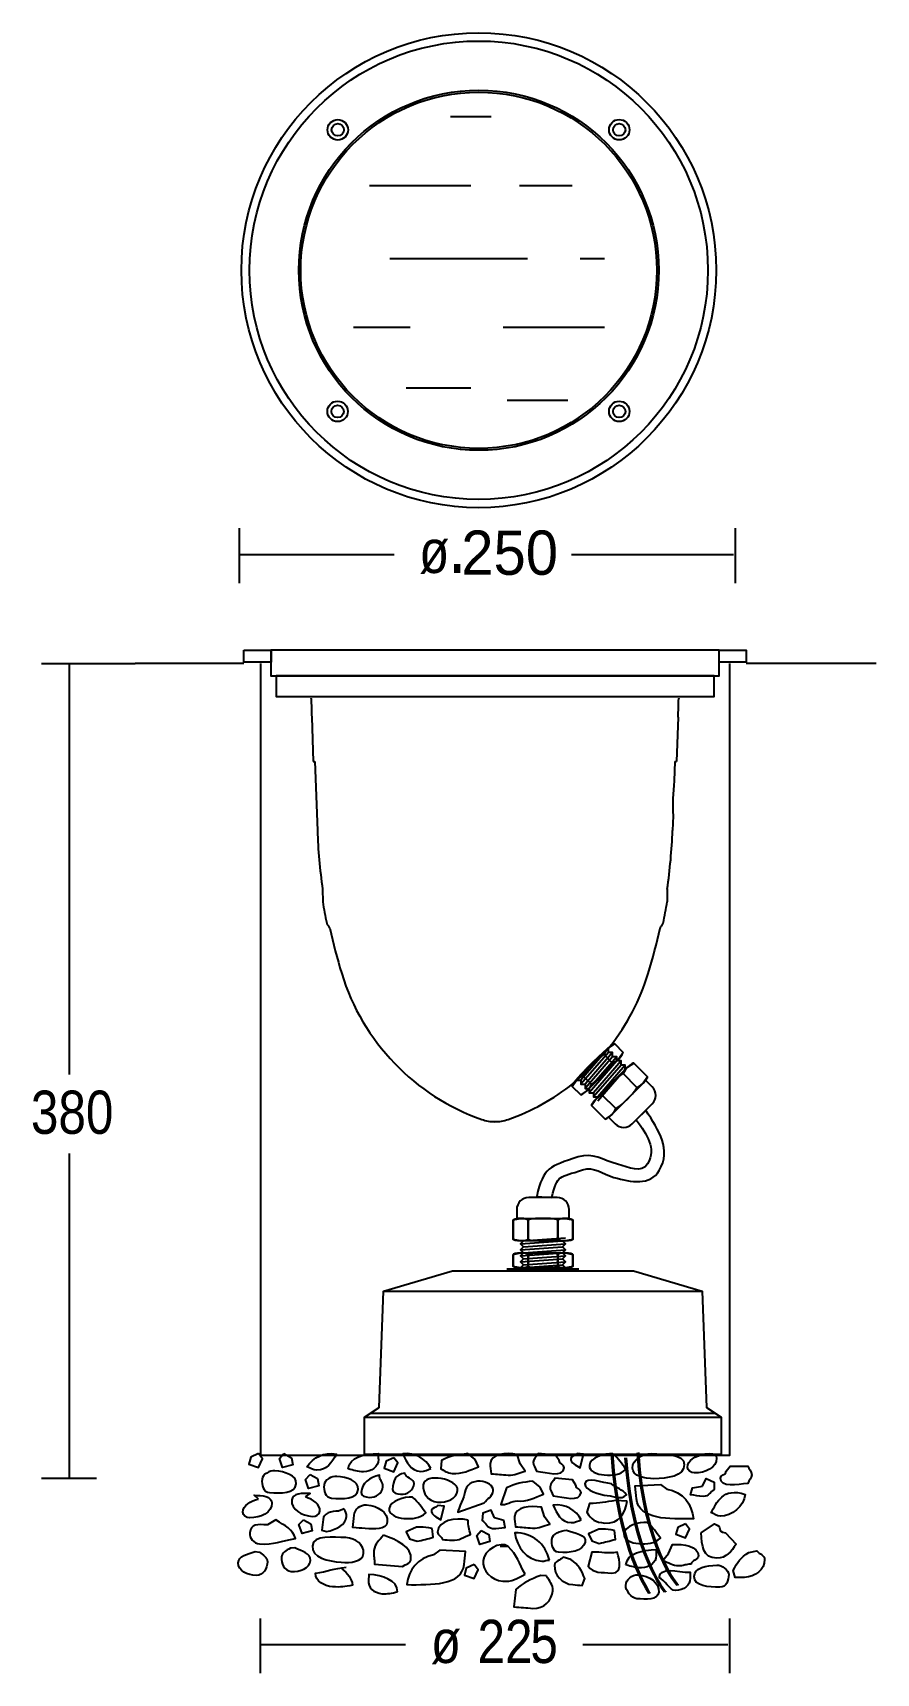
# Model space of a CAD drawing. Extents: x 25 to 145, y 44 to 278.
import ezdxf

# ---------------------------------------------------------------- set-up
doc = ezdxf.new("R2010")
doc.units = 0
doc.layers.add('LIVELLO_1', color=160, linetype='Continuous')
doc.styles.add('STD', font='txt')

# ---------------------------------------------------------------- blocks, each defined once
blk = doc.blocks.new('AI9-BLK2')
at = {"layer": 'LIVELLO_1', "color": 7}
blk.add_line((-0.17, -2.14), (0.94, -2.22), dxfattribs=at)
for points in [[(-34.62, 11.03), (-35.74, 10.53), (-36.02, 9.54), (-34.62, 9.04), (-34.06, 10.28)], [(-31.01, 11.03), (-29.94, 10.45), (-29.76, 9.44), (-31.21, 9.05), (-31.64, 10.33)], [(-15.34, 10.44), (-16.46, 9.94), (-16.74, 8.95), (-15.34, 8.45), (-14.78, 9.7)], [(-27.29, 8.06), (-26.22, 7.47), (-26.04, 6.46), (-27.49, 6.08), (-27.92, 7.36)], [(-28.24, 1.61), (-27.17, 1.03), (-26.99, 0.02), (-28.43, -0.37), (-28.87, 0.91)], [(-2.88, 0.07), (-1.82, -0.51), (-1.64, -1.52), (-3.08, -1.91), (-3.51, -0.63)], [(26.27, 1.02), (25.15, 0.52), (24.87, -0.47), (26.27, -0.97), (26.83, 0.27)], [(-3.88, -4.79), (-5.01, -5.29), (-5.29, -6.28), (-3.88, -6.78), (-3.33, -5.54)]]:
    blk.add_lwpolyline(points, close=True, dxfattribs=at)
for points, knots in [([(-27.74, 9.16), (-27.25, 9.03), (-26.9, 8.66), (-26.34, 8.66), (-24.87, 8.66), (-24.17, 9.78), (-23.54, 10.96), (-25.29, 11.27), (-26.83, 10.52), (-27.74, 9.16)], [0, 0, 0, 0, 1, 1, 1, 2, 2, 2, 3, 3, 3, 3]), ([(-21.87, 8.86), (-21.05, 8.64), (-20.52, 8.43), (-19.67, 8.43), (-18.53, 8.43), (-17.55, 9.18), (-17.55, 10.2), (-17.55, 10.52), (-17.59, 10.7), (-17.55, 11.03), (-19.47, 11.03), (-21.71, 10.56), (-21.87, 8.86)], [0, 0, 0, 0, 1, 1, 1, 2, 2, 2, 3, 3, 3, 4, 4, 4, 4]), ([(-10.05, 8.89), (-10.55, 8.8), (-10.93, 8.46), (-11.49, 8.5), (-12.95, 8.61), (-13.54, 9.78), (-14.05, 11.01), (-12.28, 11.18), (-10.82, 10.32), (-10.05, 8.89)], [0, 0, 0, 0, 1, 1, 1, 2, 2, 2, 3, 3, 3, 3]), ([(-3.74, 10.2), (-3.74, 10.2), (-3.28, 9.17), (-3.28, 9.17), (-4.59, 8.64), (-5.56, 8.1), (-7.03, 8.21), (-7.72, 8.27), (-8.04, 8.6), (-8.65, 8.84), (-8.65, 8.84), (-8.53, 10.07), (-8.53, 10.07), (-7.34, 10.73), (-6.2, 10.89), (-4.78, 11.03), (-4.78, 11.03), (-3.74, 10.2), (-3.74, 10.2)], [0, 0, 0, 0, 1, 1, 1, 2, 2, 2, 3, 3, 3, 4, 4, 4, 5, 5, 5, 6, 6, 6, 6]), ([(2.66, 9.59), (2.66, 9.59), (3.4, 8.53), (3.4, 8.53), (2.46, 8.3), (1.93, 7.9), (0.96, 7.98), (-0.02, 8.05), (-0.51, 8.09), (-1.48, 8.16), (-1.5, 8.73), (-1.67, 9.05), (-1.62, 9.61), (-1.48, 11.03), (0.64, 11.18), (2.23, 10.93), (2.23, 10.93), (2.66, 9.59), (2.66, 9.59)], [0, 0, 0, 0, 1, 1, 1, 2, 2, 2, 3, 3, 3, 4, 4, 4, 5, 5, 5, 6, 6, 6, 6]), ([(8.22, 10.05), (8.17, 9.55), (9.01, 9.49), (8.96, 8.99), (8.82, 7.63), (6.5, 8.31), (4.98, 8.55), (4.88, 9), (4.5, 9.34), (4.54, 9.83), (4.59, 10.33), (5.04, 10.61), (5.22, 11.03), (5.22, 11.03), (7.73, 10.83), (7.73, 10.83), (7.73, 10.83), (8.22, 10.05), (8.22, 10.05)], [0, 0, 0, 0, 1, 1, 1, 2, 2, 2, 3, 3, 3, 4, 4, 4, 5, 5, 5, 6, 6, 6, 6]), ([(10.8, 11.03), (10.8, 11.03), (11.7, 10.96), (11.7, 10.96), (11.7, 10.96), (11.23, 9), (11.23, 9), (10.64, 9.42), (9.82, 9.67), (9.89, 10.35), (9.92, 10.72), (10.63, 10.73), (10.8, 11.03)], [0, 0, 0, 0, 1, 1, 1, 2, 2, 2, 3, 3, 3, 4, 4, 4, 4]), ([(15.9, 11.02), (16.72, 10.27), (17.11, 9.65), (17.76, 8.77), (16.87, 8.01), (15.92, 7.9), (14.66, 8), (13.64, 8.07), (12.46, 8.49), (12.55, 9.39), (12.66, 10.47), (14.68, 11.11), (15.9, 11.02)], [0, 0, 0, 0, 1, 1, 1, 2, 2, 2, 3, 3, 3, 4, 4, 4, 4]), ([(21.42, 11.03), (20.04, 11.03), (18.7, 10.2), (18.7, 8.97), (18.7, 7.78), (20.41, 7.45), (21.75, 7.45), (23.62, 7.45), (26.07, 7.81), (26.07, 9.48), (26.07, 11.07), (23.22, 10.92), (21.42, 11.03)], [0, 0, 0, 0, 1, 1, 1, 2, 2, 2, 3, 3, 3, 4, 4, 4, 4]), ([(28.77, 10.95), (27.67, 10.66), (26.53, 10.12), (26.53, 9.07), (26.53, 8.64), (27.02, 8.27), (27.51, 8.27), (29.06, 8.27), (30.69, 9), (30.69, 10.37), (30.69, 11.35), (28.77, 10.95), (28.77, 10.95)], [0, 0, 0, 0, 1, 1, 1, 2, 2, 2, 3, 3, 3, 4, 4, 4, 4]), ([(-32.31, 8.59), (-30.89, 8.44), (-29.13, 7.98), (-29.26, 6.72), (-29.4, 5.32), (-31.48, 5.37), (-33.06, 5.49), (-33.99, 5.56), (-34.22, 6.56), (-34.14, 7.39), (-34.08, 8.04), (-33.03, 8.68), (-32.31, 8.59)], [0, 0, 0, 0, 1, 1, 1, 2, 2, 2, 3, 3, 3, 4, 4, 4, 4]), ([(-23.47, 7.79), (-22.05, 7.64), (-20.3, 7.18), (-20.42, 5.92), (-20.56, 4.52), (-22.64, 4.57), (-24.22, 4.69), (-25.16, 4.76), (-25.38, 5.76), (-25.3, 6.59), (-25.24, 7.23), (-24.2, 7.88), (-23.47, 7.79)], [0, 0, 0, 0, 1, 1, 1, 2, 2, 2, 3, 3, 3, 4, 4, 4, 4]), ([(-16.91, 6.31), (-17, 5.41), (-17.84, 4.72), (-18.86, 4.8), (-19.38, 4.84), (-20.06, 5), (-20.02, 5.47), (-19.89, 6.8), (-18.86, 7.7), (-17.4, 7.95), (-17.46, 7.3), (-16.84, 6.96), (-16.91, 6.31)], [0, 0, 0, 0, 1, 1, 1, 2, 2, 2, 3, 3, 3, 4, 4, 4, 4]), ([(-12.43, 6.76), (-12.52, 5.86), (-13.36, 5.16), (-14.38, 5.24), (-14.9, 5.28), (-15.58, 5.44), (-15.54, 5.91), (-15.41, 7.24), (-15.23, 8.01), (-13.77, 8.26), (-13.83, 7.62), (-12.36, 7.4), (-12.43, 6.76)], [0, 0, 0, 0, 1, 1, 1, 2, 2, 2, 3, 3, 3, 4, 4, 4, 4]), ([(-6.26, 5.78), (-6.37, 4.59), (-7.78, 4.01), (-9.12, 4.11), (-10.46, 4.22), (-11.28, 5.4), (-11.16, 6.59), (-11, 8.32), (-6.09, 7.5), (-6.26, 5.78)], [0, 0, 0, 0, 1, 1, 1, 2, 2, 2, 3, 3, 3, 3]), ([(-1.18, 5.71), (-1.26, 4.9), (-1.99, 4.65), (-2.47, 4), (-2.47, 4), (-6.21, 2.68), (-6.21, 2.68), (-6.16, 3.18), (-5.25, 5.03), (-5.2, 5.52), (-5.1, 6.51), (-4.13, 7.18), (-3.01, 7.09), (-2.1, 7.02), (-1.1, 6.51), (-1.18, 5.71)], [0, 0, 0, 0, 1, 1, 1, 2, 2, 2, 3, 3, 3, 4, 4, 4, 5, 5, 5, 5]), ([(5.53, 6.27), (5.53, 6.27), (5.99, 5.24), (5.99, 5.24), (4.67, 4.72), (3.71, 4.17), (2.24, 4.28), (1.54, 4.34), (0.53, 3.57), (-0.08, 3.8), (-0.08, 3.8), (0.74, 6.14), (0.74, 6.14), (1.93, 6.8), (3.07, 6.96), (4.49, 7.1), (4.49, 7.1), (5.53, 6.27), (5.53, 6.27)], [0, 0, 0, 0, 1, 1, 1, 2, 2, 2, 3, 3, 3, 4, 4, 4, 5, 5, 5, 6, 6, 6, 6]), ([(10.61, 6.53), (10.56, 6.03), (11.4, 5.97), (11.35, 5.47), (11.21, 4.11), (8.89, 4.79), (7.37, 5.03), (7.27, 5.48), (6.89, 5.82), (6.94, 6.32), (6.98, 6.81), (7.43, 7.09), (7.61, 7.51), (7.61, 7.51), (10.12, 7.31), (10.12, 7.31), (10.12, 7.31), (10.61, 6.53), (10.61, 6.53)], [0, 0, 0, 0, 1, 1, 1, 2, 2, 2, 3, 3, 3, 4, 4, 4, 5, 5, 5, 6, 6, 6, 6]), ([(15.7, 6.74), (16.52, 5.99), (17.19, 6.02), (17.84, 5.14), (16.95, 4.37), (16.33, 4.97), (15.07, 5.06), (14.05, 5.14), (11.82, 5.84), (11.91, 6.74), (12.01, 7.82), (14.48, 6.84), (15.7, 6.74)], [0, 0, 0, 0, 1, 1, 1, 2, 2, 2, 3, 3, 3, 4, 4, 4, 4]), ([(28.65, 6.41), (28.65, 6.41), (27.25, 6.16), (27.25, 6.16), (27.25, 6.16), (26.97, 5.17), (26.97, 5.17), (27.67, 5.11), (28.09, 4.92), (28.79, 4.92), (29.56, 4.92), (29.77, 5.6), (30.33, 5.91), (30.33, 5.91), (30.33, 6.97), (30.33, 6.97), (30.33, 6.97), (29.21, 7.47), (29.21, 7.47), (29.21, 7.47), (28.65, 6.41), (28.65, 6.41)], [0, 0, 0, 0, 1, 1, 1, 2, 2, 2, 3, 3, 3, 4, 4, 4, 5, 5, 5, 6, 6, 6, 7, 7, 7, 7]), ([(32.06, 8.51), (32.06, 8.02), (31.22, 8.02), (31.22, 7.52), (31.22, 6.15), (33.6, 6.65), (35.14, 6.78), (35.28, 7.21), (35.7, 7.52), (35.7, 8.02), (35.7, 8.51), (35.28, 8.83), (35.14, 9.26), (35.14, 9.26), (32.62, 9.26), (32.62, 9.26), (32.62, 9.26), (32.06, 8.51), (32.06, 8.51)], [0, 0, 0, 0, 1, 1, 1, 2, 2, 2, 3, 3, 3, 4, 4, 4, 5, 5, 5, 6, 6, 6, 6]), ([(-34.64, 4.55), (-35.74, 4.26), (-36.88, 3.72), (-36.88, 2.67), (-36.88, 2.24), (-36.4, 1.87), (-35.91, 1.87), (-34.36, 1.87), (-32.73, 2.6), (-32.73, 3.97), (-32.73, 4.95), (-34.16, 5.09), (-35.25, 5.09), (-35.25, 5.09), (-34.64, 4.55), (-34.64, 4.55)], [0, 0, 0, 0, 1, 1, 1, 2, 2, 2, 3, 3, 3, 4, 4, 4, 5, 5, 5, 5]), ([(-27.94, 4.85), (-26.87, 4.48), (-25.79, 3.85), (-25.89, 2.81), (-25.94, 2.37), (-26.46, 2.05), (-26.95, 2.09), (-28.49, 2.21), (-30.04, 3.05), (-29.91, 4.42), (-29.81, 5.39), (-28.37, 5.42), (-27.28, 5.34), (-27.28, 5.34), (-27.94, 4.85), (-27.94, 4.85)], [0, 0, 0, 0, 1, 1, 1, 2, 2, 2, 3, 3, 3, 4, 4, 4, 5, 5, 5, 5]), ([(-12.66, 4.82), (-11.83, 4.07), (-11.44, 3.46), (-10.79, 2.57), (-11.69, 1.81), (-12.64, 1.7), (-13.9, 1.8), (-14.91, 1.88), (-16.1, 2.3), (-16.01, 3.2), (-15.9, 4.28), (-13.87, 4.92), (-12.66, 4.82)], [0, 0, 0, 0, 1, 1, 1, 2, 2, 2, 3, 3, 3, 4, 4, 4, 4]), ([(22.69, 6.65), (22.69, 6.65), (19.06, 6.43), (19.06, 6.43), (19.13, 5.69), (19.17, 5.32), (19.24, 4.58), (19.54, 1.55), (23.95, 1.7), (27.39, 1.72), (27.18, 3.83), (25.89, 5.53), (23.6, 5.98), (23.6, 5.98), (22.69, 6.65), (22.69, 6.65)], [0, 0, 0, 0, 1, 1, 1, 2, 2, 2, 3, 3, 3, 4, 4, 4, 5, 5, 5, 5]), ([(29.86, 2.62), (30.35, 2.49), (30.7, 2.12), (31.26, 2.12), (32.73, 2.12), (34.61, 3.52), (34.77, 5.2), (31.48, 6.32), (30.77, 3.98), (29.86, 2.62)], [0, 0, 0, 0, 1, 1, 1, 2, 2, 2, 3, 3, 3, 3]), ([(-22.43, 3.16), (-22.26, 2.74), (-22.04, 2.51), (-22.08, 2.08), (-22.21, 0.78), (-23.53, 0.23), (-24.96, -0.09), (-24.96, -0.09), (-25.59, 0.1), (-25.59, 0.1), (-25.53, 0.71), (-25.5, 1.04), (-25.44, 1.65), (-25.35, 2.55), (-24.26, 2.83), (-23.24, 2.82), (-23.24, 2.82), (-22.43, 3.16), (-22.43, 3.16)], [0, 0, 0, 0, 1, 1, 1, 2, 2, 2, 3, 3, 3, 4, 4, 4, 5, 5, 5, 6, 6, 6, 6]), ([(-19.22, 3.74), (-20.15, 3.81), (-20.92, 3.07), (-21, 2.25), (-21.07, 1.56), (-21.11, 1.17), (-21.18, 0.48), (-20.49, 0.43), (-20.12, 0.4), (-19.43, 0.35), (-18.14, 0.25), (-16.39, 0.11), (-16.28, 1.26), (-16.14, 2.67), (-17.64, 3.62), (-19.22, 3.74)], [0, 0, 0, 0, 1, 1, 1, 2, 2, 2, 3, 3, 3, 4, 4, 4, 5, 5, 5, 5]), ([(-9.07, 3.62), (-9.07, 3.62), (-8.16, 3.55), (-8.16, 3.55), (-8.16, 3.55), (-8.64, 1.6), (-8.64, 1.6), (-9.23, 2.02), (-10.05, 2.27), (-9.98, 2.95), (-9.94, 3.32), (-9.24, 3.33), (-9.07, 3.62)], [0, 0, 0, 0, 1, 1, 1, 2, 2, 2, 3, 3, 3, 4, 4, 4, 4]), ([(-1.01, 1.86), (-1.01, 1.86), (0.36, 1.5), (0.36, 1.5), (0.36, 1.5), (0.54, 0.49), (0.54, 0.49), (-0.16, 0.48), (-0.6, 0.33), (-1.29, 0.38), (-2.06, 0.44), (-2.2, 1.14), (-2.73, 1.49), (-2.73, 1.49), (-2.63, 2.54), (-2.63, 2.54), (-2.63, 2.54), (-1.46, 2.95), (-1.46, 2.95), (-1.46, 2.95), (-1.01, 1.86), (-1.01, 1.86)], [0, 0, 0, 0, 1, 1, 1, 2, 2, 2, 3, 3, 3, 4, 4, 4, 5, 5, 5, 6, 6, 6, 7, 7, 7, 7]), ([(6.15, 2.04), (6.15, 2.04), (6.88, 0.98), (6.88, 0.98), (5.95, 0.74), (5.42, 0.35), (4.44, 0.42), (3.47, 0.5), (2.98, 0.54), (2, 0.61), (1.99, 1.18), (1.81, 1.5), (1.86, 2.06), (2, 3.48), (4.12, 3.62), (5.72, 3.38), (5.72, 3.38), (6.15, 2.04), (6.15, 2.04)], [0, 0, 0, 0, 1, 1, 1, 2, 2, 2, 3, 3, 3, 4, 4, 4, 5, 5, 5, 6, 6, 6, 6]), ([(11.39, 1.57), (10.89, 1.49), (10.5, 1.14), (9.94, 1.19), (8.48, 1.3), (7.89, 2.47), (7.38, 3.69), (9.15, 3.87), (10.61, 3), (11.39, 1.57)], [0, 0, 0, 0, 1, 1, 1, 2, 2, 2, 3, 3, 3, 3]), ([(17.94, 4.23), (17.62, 2.45), (16.77, 0.98), (14.75, 1.14), (13.36, 1.25), (12.83, 1.63), (12.17, 2.68), (12.17, 2.68), (12.57, 3.9), (12.57, 3.9), (14.05, 3.97), (14.83, 4.1), (16.26, 4.36), (16.26, 4.36), (17.94, 4.23), (17.94, 4.23)], [0, 0, 0, 0, 1, 1, 1, 2, 2, 2, 3, 3, 3, 4, 4, 4, 5, 5, 5, 5]), ([(-32.15, 1.57), (-30.8, 0.74), (-29.79, 0.26), (-29.35, -1.08), (-31.42, -1.35), (-32.46, -1.99), (-34.49, -1.84), (-35.34, -1.77), (-35.97, -1.03), (-35.89, -0.28), (-35.76, 1.02), (-34.8, 0.97), (-33.34, 0.86), (-33.34, 0.86), (-32.15, 1.57), (-32.15, 1.57)], [0, 0, 0, 0, 1, 1, 1, 2, 2, 2, 3, 3, 3, 4, 4, 4, 5, 5, 5, 5]), ([(-9.88, 0.36), (-9.88, 0.36), (-9.72, -0.9), (-9.72, -0.9), (-10.59, -1.14), (-11.16, -1.28), (-12.03, -1.46), (-12.03, -1.46), (-13.12, -1.13), (-13.12, -1.13), (-13.12, -1.13), (-13.58, -0.1), (-13.58, -0.1), (-13.58, -0.1), (-12.11, 0.54), (-12.11, 0.54), (-12.11, 0.54), (-11.18, 0.65), (-9.88, 0.36)], [0, 0, 0, 0, 1, 1, 1, 2, 2, 2, 3, 3, 3, 4, 4, 4, 5, 5, 5, 6, 6, 6, 6]), ([(-4.75, 1.56), (-4.76, 0.75), (-4.6, 0.24), (-4.39, -0.52), (-5.48, -0.87), (-5.95, -1.4), (-7.07, -1.31), (-7.56, -1.28), (-7.91, -1.25), (-8.39, -1.21), (-8.42, -0.77), (-9.18, -0.65), (-9.13, -0.15), (-8.97, 1.51), (-6.61, 1.95), (-4.75, 1.56)], [0, 0, 0, 0, 1, 1, 1, 2, 2, 2, 3, 3, 3, 4, 4, 4, 5, 5, 5, 5]), ([(9.29, 0.13), (8.36, 0.02), (7.28, -0.34), (7.19, -1.2), (7.12, -1.94), (7.3, -2.95), (8.14, -3.02), (9.74, -3.14), (11.58, -2.97), (11.93, -1.57), (12.18, -0.47), (10.37, -0.32), (9.29, 0.13)], [0, 0, 0, 0, 1, 1, 1, 2, 2, 2, 3, 3, 3, 4, 4, 4, 4]), ([(16.1, 0.07), (16.1, 0.07), (16.26, -1.19), (16.26, -1.19), (15.39, -1.43), (14.82, -1.58), (13.96, -1.76), (13.96, -1.76), (12.87, -1.42), (12.87, -1.42), (12.87, -1.42), (12.41, -0.39), (12.41, -0.39), (12.41, -0.39), (13.87, 0.24), (13.87, 0.24), (13.87, 0.24), (14.8, 0.36), (16.1, 0.07)], [0, 0, 0, 0, 1, 1, 1, 2, 2, 2, 3, 3, 3, 4, 4, 4, 5, 5, 5, 6, 6, 6, 6]), ([(20.81, 1.23), (21.63, 0.48), (22.02, -0.13), (22.67, -1.02), (21.78, -1.78), (20.82, -1.89), (19.57, -1.79), (18.55, -1.71), (17.37, -1.29), (17.46, -0.39), (17.56, 0.69), (19.59, 1.33), (20.81, 1.23)], [0, 0, 0, 0, 1, 1, 1, 2, 2, 2, 3, 3, 3, 4, 4, 4, 4]), ([(28.47, -0.26), (28.61, -2.06), (28.67, -3.88), (30.7, -3.88), (32.1, -3.88), (32.73, -2.89), (33.49, -1.9), (33.49, -1.9), (31.95, -0.26), (31.95, -0.26), (30.48, -0.08), (31.77, 0.63), (30.37, 1), (30.37, 1), (28.47, -0.26), (28.47, -0.26)], [0, 0, 0, 0, 1, 1, 1, 2, 2, 2, 3, 3, 3, 4, 4, 4, 5, 5, 5, 5]), ([(-22.18, -0.93), (-20.8, -1.03), (-19.54, -1.97), (-19.66, -3.19), (-19.78, -4.38), (-21.51, -4.57), (-22.85, -4.46), (-24.72, -4.32), (-27.12, -3.77), (-26.96, -2.11), (-26.8, -0.53), (-23.97, -0.9), (-22.18, -0.93)], [0, 0, 0, 0, 1, 1, 1, 2, 2, 2, 3, 3, 3, 4, 4, 4, 4]), ([(-16.83, -0.59), (-14.87, -1.31), (-12.71, -2.22), (-12.9, -4.14), (-12.95, -4.69), (-13.66, -4.7), (-14.11, -5.04), (-14.11, -5.04), (-18.09, -4.73), (-18.09, -4.73), (-18.08, -3.99), (-18.25, -3.54), (-18.18, -2.79), (-18.08, -1.8), (-17.4, -1.36), (-16.83, -0.59)], [0, 0, 0, 0, 1, 1, 1, 2, 2, 2, 3, 3, 3, 4, 4, 4, 5, 5, 5, 5]), ([(3.37, -6.15), (2.25, -6.81), (1.5, -7.25), (0.18, -7.15), (-1.5, -7.02), (-2.77, -5.67), (-2.62, -4.19), (-2.48, -2.77), (-0.16, -1.32), (0.94, -2.22), (2.3, -3.39), (2.46, -4.65), (3.37, -6.15)], [0, 0, 0, 0, 1, 1, 1, 2, 2, 2, 3, 3, 3, 4, 4, 4, 4]), ([(6.84, -4.14), (6.43, -4.11), (6.19, -4.34), (5.77, -4.3), (3.47, -4.12), (2.25, -2.28), (1.89, -0.26), (4.49, -0.22), (6.23, -1.85), (6.84, -4.14)], [0, 0, 0, 0, 1, 1, 1, 2, 2, 2, 3, 3, 3, 3]), ([(23.82, -3.23), (23.82, -3.23), (22.98, -4.23), (22.98, -4.23), (23.89, -4.54), (24.38, -4.97), (25.36, -4.97), (26.34, -4.97), (26.07, -4.72), (27.05, -4.72), (27.12, -4.17), (28.09, -4.1), (28.09, -3.55), (28.09, -2.12), (25.99, -1.81), (24.38, -1.93), (24.38, -1.93), (23.82, -3.23), (23.82, -3.23)], [0, 0, 0, 0, 1, 1, 1, 2, 2, 2, 3, 3, 3, 4, 4, 4, 5, 5, 5, 6, 6, 6, 6]), ([(-35.13, -2.93), (-36.19, -3.36), (-37.53, -3.5), (-37.53, -4.55), (-37.53, -5.67), (-36.23, -6.32), (-34.97, -6.32), (-33.95, -6.32), (-33.38, -5.31), (-33.38, -4.41), (-33.38, -3.76), (-33.95, -3.4), (-34.52, -3.04), (-34.52, -3.04), (-35.13, -2.93), (-35.13, -2.93)], [0, 0, 0, 0, 1, 1, 1, 2, 2, 2, 3, 3, 3, 4, 4, 4, 5, 5, 5, 5]), ([(-29.47, -2.39), (-28.46, -2.9), (-27.14, -3.15), (-27.24, -4.2), (-27.35, -5.31), (-28.71, -5.86), (-29.97, -5.76), (-30.98, -5.68), (-31.45, -4.63), (-31.36, -3.73), (-31.3, -3.08), (-30.7, -2.77), (-30.09, -2.45), (-30.09, -2.45), (-29.47, -2.39), (-29.47, -2.39)], [0, 0, 0, 0, 1, 1, 1, 2, 2, 2, 3, 3, 3, 4, 4, 4, 5, 5, 5, 5]), ([(-8.78, -2.71), (-8.78, -2.71), (-5.14, -2.93), (-5.14, -2.93), (-5.22, -3.67), (-5.26, -4.05), (-5.33, -4.79), (-5.63, -7.82), (-10.04, -7.66), (-13.48, -7.65), (-13.27, -5.54), (-11.98, -3.84), (-9.69, -3.39), (-9.69, -3.39), (-8.78, -2.71), (-8.78, -2.71)], [0, 0, 0, 0, 1, 1, 1, 2, 2, 2, 3, 3, 3, 4, 4, 4, 5, 5, 5, 5]), ([(9.91, -4.08), (11.03, -4.79), (11.44, -5.63), (11.89, -6.79), (11.89, -6.79), (11.51, -7.76), (11.51, -7.76), (11.03, -7.72), (10.68, -7.69), (10.19, -7.65), (8.65, -7.54), (7.45, -6.26), (7.58, -4.89), (7.64, -4.28), (8.35, -4.21), (8.82, -3.75), (8.82, -3.75), (9.91, -4.08), (9.91, -4.08)], [0, 0, 0, 0, 1, 1, 1, 2, 2, 2, 3, 3, 3, 4, 4, 4, 5, 5, 5, 6, 6, 6, 6]), ([(15.7, -5.99), (14.31, -5.88), (13.05, -6.05), (12.38, -5), (12.38, -5), (12.89, -3.01), (12.89, -3.01), (14.37, -2.94), (15.06, -3.3), (16.49, -3.04), (16.49, -3.04), (17.72, -6.14), (15.7, -5.99)], [0, 0, 0, 0, 1, 1, 1, 2, 2, 2, 3, 3, 3, 4, 4, 4, 4]), ([(17.76, -4.83), (18.57, -5.05), (19.1, -5.26), (19.96, -5.26), (21.1, -5.26), (22.07, -4.51), (22.07, -3.49), (22.07, -3.17), (22.03, -2.99), (22.07, -2.66), (20.16, -2.66), (17.92, -3.13), (17.76, -4.83)], [0, 0, 0, 0, 1, 1, 1, 2, 2, 2, 3, 3, 3, 4, 4, 4, 4]), ([(35.3, -3.08), (34.11, -3.69), (33.62, -4.5), (33.06, -5.62), (33.06, -5.62), (33.34, -6.61), (33.34, -6.61), (33.34, -6.61), (34.67, -6.61), (34.67, -6.61), (36.21, -6.61), (37.53, -5.43), (37.53, -4.07), (37.53, -3.45), (36.84, -3.32), (36.42, -2.83), (36.42, -2.83), (35.3, -3.08), (35.3, -3.08)], [0, 0, 0, 0, 1, 1, 1, 2, 2, 2, 3, 3, 3, 4, 4, 4, 5, 5, 5, 6, 6, 6, 6]), ([(-22.78, -5.38), (-21.91, -6.06), (-21.35, -6.68), (-21.25, -7.74), (-22.3, -7.95), (-22.96, -8.04), (-24.06, -7.96), (-25.31, -7.86), (-26.55, -7.15), (-26.52, -6.03), (-24.78, -5.76), (-23.92, -5.33), (-22.15, -5.17)], [0, 0, 0, 0, 1, 1, 1, 2, 2, 2, 3, 3, 3, 4, 4, 4, 4]), ([(-14.81, -8.68), (-15.64, -8.83), (-16.19, -9.01), (-17.04, -8.94), (-18.17, -8.85), (-19.07, -8.02), (-18.98, -7.01), (-18.94, -6.69), (-18.88, -6.51), (-18.89, -6.19), (-16.99, -6.33), (-14.8, -6.97), (-14.81, -8.68)], [0, 0, 0, 0, 1, 1, 1, 2, 2, 2, 3, 3, 3, 4, 4, 4, 4]), ([(6.44, -6.38), (6.78, -7.16), (7.43, -7.65), (7.35, -8.51), (7.21, -9.87), (6.04, -11.15), (4.5, -11.03), (3.46, -10.95), (2.83, -10.9), (1.78, -10.82), (1.78, -10.82), (2.03, -8.35), (2.03, -8.35), (3.1, -7.37), (4.13, -6.95), (5.6, -6.32), (5.6, -6.32), (6.44, -6.38), (6.44, -6.38)], [0, 0, 0, 0, 1, 1, 1, 2, 2, 2, 3, 3, 3, 4, 4, 4, 5, 5, 5, 6, 6, 6, 6]), ([(19.5, -6.26), (18.57, -6.19), (17.8, -6.93), (17.72, -7.76), (17.65, -8.44), (18.6, -9.6), (19.29, -9.65), (20.59, -9.76), (22.33, -9.89), (22.44, -8.74), (22.58, -7.34), (21.08, -6.39), (19.5, -6.26)], [0, 0, 0, 0, 1, 1, 1, 2, 2, 2, 3, 3, 3, 4, 4, 4, 4]), ([(22.47, -6.69), (23.28, -6.9), (23.96, -8.49), (24.82, -8.49), (25.96, -8.49), (26.93, -7.73), (26.93, -6.72), (26.93, -6.4), (26.89, -6.21), (26.93, -5.89), (25.02, -5.89), (22.63, -4.99), (22.47, -6.69)], [0, 0, 0, 0, 1, 1, 1, 2, 2, 2, 3, 3, 3, 4, 4, 4, 4]), ([(30.7, -4.87), (29.28, -4.91), (27.48, -5.23), (27.48, -6.5), (27.48, -7.91), (29.56, -8.01), (31.15, -8.01), (32.09, -8.01), (32.41, -7.04), (32.41, -6.21), (32.41, -5.56), (31.43, -4.84), (30.7, -4.87)], [0, 0, 0, 0, 1, 1, 1, 2, 2, 2, 3, 3, 3, 4, 4, 4, 4])]:
    blk.add_open_spline(points, degree=3, knots=knots, dxfattribs=at)
blk = doc.blocks.new('AI9-BLK1')
at = {"layer": 'LIVELLO_1', "color": 7}
for p, q in [((-1.14, 105.44), (4.64, 105.44)), ((-12.69, 95.63), (1.75, 95.63)), ((8.68, 95.63), (16.18, 95.63)), ((-9.8, 85.23), (9.83, 85.23)), ((17.34, 85.23), (20.8, 85.23)), ((-15, 75.41), (-6.91, 75.41)), ((6.37, 75.41), (20.8, 75.41)), ((-7.49, 66.75), (1.75, 66.75)), ((6.94, 65.02), (15.6, 65.02)), ((-31.25, 38.92), (-31.25, 46.74)), ((39.5, 38.92), (39.5, 46.74)), ((-9.19, 42.94), (-31.1, 42.94)), ((39.22, 42.94), (16.11, 42.94)), ((-59.46, 27.47), (-46.12, 27.47)), ((-55.55, 27.47), (-55.55, -31.14)), ((-30.63, 27.47), (-46.12, 27.47)), ((59.55, 27.47), (41.03, 27.47)), ((-24.55, 22.77), (34.96, 22.77)), ((-20.95, 19.81), (-20.73, 13.51)), ((31.31, 19.81), (31.09, 13.51)), ((-20.73, 13.51), (-20.5, 13.51)), ((30.86, 13.51), (30.76, 10.72)), ((30.86, 13.51), (31.09, 13.51)), ((30.58, 5.74), (30.51, 3.66)), ((-19.39, -4.69), (-19.38, -6.49)), ((29.76, -4.69), (29.74, -6.49)), ((21.36, -27.37), (17.43, -31.91)), ((21.36, -27.98), (17.43, -32.51)), ((21.96, -27.98), (18.03, -32.51)), ((21.96, -28.58), (18.03, -33.11)), ((22.57, -28.58), (18.64, -33.11)), ((22.57, -29.19), (18.64, -33.72)), ((23.17, -29.19), (19.24, -33.72)), ((23.17, -29.79), (19.24, -34.32)), ((23.77, -29.79), (19.85, -34.32)), ((23.77, -30.39), (19.85, -34.93)), ((5.03, -37.84), (5.33, -37.84)), ((-55.55, -42.36), (-55.55, -88.69)), ((12.98, -48.65), (10.99, -48.65)), ((8.83, -55.27), (14.81, -54.84)), ((8.83, -56.13), (14.81, -55.7)), ((9.25, -54.84), (15.24, -54.42)), ((9.25, -55.7), (15.24, -55.27)), ((8.83, -56.98), (14.81, -56.55)), ((8.83, -57.83), (14.81, -57.41)), ((8.83, -58.69), (14.81, -58.26)), ((9.25, -56.55), (15.24, -56.13)), ((9.25, -57.41), (15.24, -56.98)), ((9.25, -58.26), (15.24, -57.83)), ((6.86, -58.83), (17.17, -58.83)), ((-10.7, -62), (34.74, -62)), ((-12.51, -79.4), (36.53, -79.4)), ((-13.4, -79.98), (37.43, -79.98)), ((-59.46, -88.69), (-51.64, -88.69)), ((-28.26, -116.47), (-28.26, -108.65)), ((38.67, -116.47), (38.67, -108.65)), ((-7.57, -112.45), (-28.11, -112.45)), ((38.39, -112.45), (17.74, -112.45))]:
    blk.add_line(p, q, dxfattribs=at)
for points in [[(-30.63, 29.38), (-26.75, 29.38), (-26.75, 27.64), (-30.63, 27.64)], [(37.16, 29.38), (-26.76, 29.38), (-26.76, 25.71), (37.16, 25.71)], [(37.16, 29.38), (41.03, 29.38), (41.03, 27.64), (37.16, 27.64)], [(36.43, 25.71), (-26.02, 25.71), (-26.02, 22.77), (36.43, 22.77)], [(23.47, -27.98), (22.87, -28.89), (18.34, -33.42), (17.43, -34.02), (16.22, -32.81), (16.83, -31.91), (21.36, -27.37), (22.26, -26.77)], [(23.47, -27.98), (22.87, -28.89), (18.34, -33.42), (17.43, -34.02), (16.22, -32.81), (16.83, -31.91), (21.36, -27.37), (22.26, -26.77)], [(23.77, -30.39), (23.77, -29.79), (23.17, -29.79), (23.17, -29.19), (22.57, -29.19), (22.57, -28.58), (21.96, -28.58), (21.96, -27.98), (21.36, -27.98), (21.36, -27.37), (16.83, -31.91), (17.43, -31.91), (17.43, -32.51), (18.03, -32.51), (18.03, -33.11), (18.64, -33.11), (18.64, -33.72), (19.24, -33.72), (19.24, -34.32), (19.85, -34.32)], [(23.77, -30.39), (23.77, -29.79), (23.17, -29.79), (23.17, -29.19), (22.57, -29.19), (22.57, -28.58), (21.96, -28.58), (21.96, -27.98), (21.36, -27.98), (21.36, -27.37), (16.83, -31.91), (17.43, -31.91), (17.43, -32.51), (18.03, -32.51), (18.03, -33.11), (18.64, -33.11), (18.64, -33.72), (19.24, -33.72), (19.24, -34.32), (19.85, -34.32)], [(26.95, -31.45), (26.34, -32.36), (21.81, -36.89), (20.9, -37.49), (18.94, -35.53), (19.55, -34.62), (24.07, -30.09), (24.98, -29.49)], [(26.95, -31.45), (26.34, -32.36), (21.81, -36.89), (20.9, -37.49), (18.94, -35.53), (19.55, -34.62), (24.07, -30.09), (24.98, -29.49)], [(7.76, -51.85), (8.83, -51.64), (15.24, -51.64), (16.3, -51.85), (16.3, -54.63), (15.24, -54.84), (8.83, -54.84), (7.76, -54.63)], [(7.76, -51.85), (8.83, -51.64), (15.24, -51.64), (16.3, -51.85), (16.3, -54.63), (15.24, -54.84), (8.83, -54.84), (7.76, -54.63)], [(9.25, -54.84), (8.83, -55.27), (9.25, -55.7), (8.83, -56.13), (9.25, -56.55), (8.83, -56.98), (9.25, -57.41), (8.83, -57.83), (9.25, -58.26), (8.83, -58.69), (15.24, -58.69), (14.81, -58.26), (15.24, -57.83), (14.81, -57.41), (15.24, -56.98), (14.81, -56.55), (15.24, -56.13), (14.81, -55.7), (15.24, -55.27), (14.81, -54.84)], [(9.25, -54.84), (8.83, -55.27), (9.25, -55.7), (8.83, -56.13), (9.25, -56.55), (8.83, -56.98), (9.25, -57.41), (8.83, -57.83), (9.25, -58.26), (8.83, -58.69), (15.24, -58.69), (14.81, -58.26), (15.24, -57.83), (14.81, -57.41), (15.24, -56.98), (14.81, -56.55), (15.24, -56.13), (14.81, -55.7), (15.24, -55.27), (14.81, -54.84)], [(7.76, -56.77), (8.83, -56.55), (15.24, -56.55), (16.3, -56.77), (16.3, -58.47), (15.24, -58.69), (8.83, -58.69), (7.76, -58.47)], [(7.76, -56.77), (8.83, -56.55), (15.24, -56.55), (16.3, -56.77), (16.3, -58.47), (15.24, -58.69), (8.83, -58.69), (7.76, -58.47)], [(-13.4, -85.29), (-13.4, -79.98), (-11.33, -78.61), (-10.7, -62), (-0.89, -59.11), (24.92, -59.11), (34.74, -62), (35.37, -78.61), (37.43, -79.98), (37.43, -85.29)]]:
    blk.add_lwpolyline(points, close=True, dxfattribs=at)
blk.add_lwpolyline([(-28.26, 27.47), (-28.26, -85.38), (38.67, -85.38), (38.67, 27.47)], dxfattribs=at)
for centre, radius in [((2.88, 83.53), 33.85), ((2.88, 83.53), 32.68), ((2.88, 83.53), 25.67), ((2.88, 83.53), 25.39), ((-17.23, 103.55), 1.46), ((-17.23, 103.55), 0.879), ((22.91, 103.56), 1.46), ((22.91, 103.56), 0.879), ((-17.25, 63.41), 1.46), ((-17.25, 63.41), 0.878), ((22.91, 63.41), 1.46), ((22.91, 63.41), 0.879)]:
    blk.add_circle(centre, radius, dxfattribs=at)
for points in [[(-21.02, 22.47), (-21.02, 22.5), (-21.02, 22.52), (-21.02, 22.54)], [(-21.02, 22.47), (-21, 21.58), (-20.98, 20.7), (-20.95, 19.81)], [(31.31, 19.81), (31.34, 20.7), (31.37, 21.58), (31.39, 22.47)], [(31.39, 22.54), (31.39, 22.52), (31.39, 22.5), (31.39, 22.47)], [(30.76, 10.72), (30.54, 9.07), (30.48, 7.4), (30.58, 5.74)], [(29.76, -4.69), (30.15, -1.92), (30.41, 0.87), (30.51, 3.66)], [(-19.38, -6.49), (-19.21, -7.52), (-19.01, -8.54), (-18.8, -9.56)], [(29.17, -9.56), (29.38, -8.54), (29.57, -7.52), (29.74, -6.49)], [(-18.8, -9.56), (-18.78, -9.7), (-18.7, -9.82), (-18.59, -9.9)], [(-18.37, -10.24), (-18.4, -10.11), (-18.48, -9.99), (-18.59, -9.9)], [(-18.37, -10.24), (-17.9, -12.43), (-17.33, -14.59), (-16.67, -16.73)], [(27.03, -16.73), (27.69, -14.59), (28.26, -12.43), (28.73, -10.24)], [(28.95, -9.9), (28.84, -9.99), (28.76, -10.11), (28.73, -10.24)], [(28.95, -9.9), (29.06, -9.82), (29.14, -9.7), (29.17, -9.56)], [(-16.67, -16.73), (-13.68, -26.46), (-6.26, -34.18), (3.31, -37.53)], [(21.59, -27.13), (24.03, -24.03), (25.87, -20.51), (27.03, -16.73)], [(3.31, -37.53), (3.91, -37.74), (4.54, -37.85), (5.18, -37.85)], [(5.18, -37.85), (5.82, -37.85), (6.45, -37.74), (7.06, -37.53)], [(21.75, -85.16), (22.62, -98.81), (27.11, -105.08), (27.11, -105.08)], [(21.94, -85.15), (22.81, -98.8), (27.3, -105.07), (27.3, -105.07)], [(23.72, -85.78), (24.59, -99.42), (29.38, -104.91), (29.38, -104.91)], [(23.91, -85.77), (24.78, -99.41), (29.57, -104.9), (29.57, -104.9)], [(25.45, -85.04), (26.32, -98.68), (31.15, -103.89), (31.15, -103.89)], [(25.64, -85.02), (26.51, -98.67), (31.34, -103.87), (31.34, -103.87)]]:
    blk.add_open_spline(points, degree=3, dxfattribs=at)
for points, knots in [([(-20.5, 13.51), (-20.5, 13.51), (-20.14, 3.66), (-20.14, 3.66), (-20.04, 0.87), (-19.79, -1.92), (-19.39, -4.69)], [0, 0, 0, 0, 1, 1, 1, 2, 2, 2, 2]), ([(7.06, -37.53), (10.42, -36.35), (13.56, -34.62), (16.35, -32.4), (16.35, -32.4), (16.35, -32.4), (16.35, -32.4), (16.35, -32.4), (16.35, -32.4), (16.35, -32.4), (16.35, -32.4), (16.35, -32.39), (16.35, -32.39), (16.35, -32.39), (16.36, -32.39), (16.36, -32.39), (16.36, -32.39), (16.36, -32.38), (16.36, -32.38), (16.36, -32.38), (16.37, -32.38), (16.37, -32.38), (16.37, -32.38), (16.37, -32.38), (16.37, -32.38), (16.37, -32.38), (16.37, -32.37), (16.37, -32.37), (16.37, -32.37), (16.38, -32.37), (16.38, -32.37), (16.38, -32.37), (16.38, -32.36), (16.38, -32.36), (16.38, -32.36), (16.38, -32.36), (16.38, -32.36), (16.38, -32.36), (16.38, -32.36), (16.38, -32.36), (16.38, -32.36), (16.39, -32.35), (16.39, -32.35), (16.39, -32.35), (16.39, -32.35), (16.39, -32.35), (16.39, -32.35), (16.4, -32.34), (16.4, -32.34), (16.4, -32.34), (16.4, -32.34), (16.4, -32.34), (16.4, -32.34), (16.4, -32.34), (16.4, -32.34), (16.4, -32.34), (16.41, -32.33), (16.41, -32.33), (16.41, -32.33), (16.41, -32.33), (16.41, -32.33), (16.41, -32.33), (16.41, -32.33), (16.41, -32.33), (16.41, -32.33), (16.41, -32.32), (16.41, -32.32), (16.41, -32.32), (16.42, -32.32), (16.42, -32.32), (16.42, -32.32), (16.42, -32.31), (16.42, -32.31), (16.42, -32.31), (16.42, -32.31), (16.42, -32.31), (16.42, -32.31), (16.43, -32.31), (16.43, -32.31), (16.43, -32.31), (16.43, -32.3), (16.43, -32.3), (16.43, -32.3), (16.43, -32.3), (16.43, -32.3), (16.43, -32.3), (16.44, -32.29), (16.44, -32.29), (16.44, -32.29), (16.44, -32.29), (16.44, -32.29), (16.44, -32.29), (16.44, -32.29), (16.44, -32.29), (16.44, -32.29), (16.45, -32.28), (16.45, -32.28), (16.45, -32.28), (16.45, -32.28), (16.45, -32.28), (16.45, -32.28), (16.45, -32.28), (16.45, -32.28), (16.45, -32.28), (16.46, -32.27), (16.46, -32.27), (16.46, -32.27), (16.46, -32.27), (16.46, -32.27), (16.46, -32.27), (16.46, -32.27), (16.46, -32.27), (16.46, -32.27), (16.46, -32.26), (16.46, -32.26), (16.46, -32.26), (16.47, -32.26), (16.47, -32.26), (16.47, -32.26), (16.47, -32.25), (16.47, -32.25), (16.47, -32.25), (16.48, -32.25), (16.48, -32.25), (16.48, -32.25), (16.48, -32.25), (16.48, -32.25), (16.48, -32.25), (16.48, -32.24), (16.48, -32.24), (16.48, -32.24), (16.48, -32.24), (16.48, -32.24), (16.48, -32.24), (16.49, -32.23), (16.49, -32.23), (16.49, -32.23), (16.49, -32.23), (16.49, -32.23), (16.49, -32.23), (16.49, -32.23), (16.49, -32.23), (16.49, -32.23), (16.5, -32.22), (16.5, -32.22), (16.5, -32.22), (16.5, -32.22), (16.5, -32.22), (16.5, -32.22), (16.5, -32.22), (16.5, -32.22), (16.5, -32.22), (16.51, -32.21), (16.51, -32.21), (16.51, -32.21), (16.51, -32.21), (16.51, -32.21), (16.51, -32.21), (16.51, -32.2), (16.51, -32.2), (16.51, -32.2), (16.52, -32.2), (16.52, -32.2), (16.52, -32.2), (16.52, -32.2), (16.52, -32.2), (16.52, -32.2), (16.52, -32.19), (16.52, -32.19), (16.52, -32.19), (16.53, -32.19), (16.53, -32.19), (16.53, -32.19), (16.53, -32.19), (16.53, -32.19), (16.53, -32.19), (16.53, -32.18), (16.53, -32.18), (16.53, -32.18), (16.54, -32.18), (16.54, -32.18), (16.54, -32.18), (16.54, -32.17), (16.54, -32.17), (16.54, -32.17), (16.54, -32.17), (16.54, -32.17), (16.54, -32.17), (16.54, -32.17), (16.54, -32.17), (16.54, -32.17), (16.55, -32.16), (16.55, -32.16), (16.55, -32.16), (16.55, -32.16), (16.55, -32.16), (16.55, -32.16), (16.56, -32.15), (16.56, -32.15), (16.56, -32.15), (16.56, -32.15), (16.56, -32.15), (16.56, -32.15), (16.56, -32.15), (16.56, -32.15), (16.56, -32.15), (16.56, -32.14), (16.56, -32.14), (16.56, -32.14), (16.57, -32.14), (16.57, -32.14), (16.57, -32.14), (16.57, -32.14), (16.57, -32.14), (16.57, -32.14), (16.57, -32.13), (16.57, -32.13), (16.57, -32.13), (16.58, -32.13), (16.58, -32.13), (16.58, -32.13), (16.58, -32.13), (16.58, -32.13), (16.58, -32.13), (16.58, -32.12), (16.58, -32.12), (16.58, -32.12), (16.59, -32.12), (16.59, -32.12), (16.59, -32.12), (16.59, -32.11), (16.59, -32.11), (16.59, -32.11), (16.59, -32.11), (16.59, -32.11), (16.59, -32.11), (16.6, -32.11), (16.6, -32.11), (16.6, -32.11), (16.6, -32.1), (16.6, -32.1), (16.6, -32.1), (16.6, -32.1), (16.6, -32.1), (16.6, -32.1), (16.61, -32.09), (16.61, -32.09), (16.61, -32.09), (16.61, -32.09), (16.61, -32.09), (16.61, -32.09), (16.61, -32.09), (16.61, -32.09), (16.61, -32.09), (16.61, -32.08), (16.61, -32.08), (16.61, -32.08), (16.62, -32.08), (16.62, -32.08), (16.62, -32.08), (16.62, -32.08), (16.62, -32.08), (16.62, -32.08), (16.62, -32.07), (16.62, -32.07), (16.62, -32.07), (16.63, -32.07), (16.63, -32.07), (16.63, -32.07), (16.63, -32.07), (16.63, -32.07), (16.63, -32.07), (16.64, -32.06), (16.64, -32.06), (16.64, -32.06), (16.64, -32.06), (16.64, -32.06), (16.64, -32.06), (16.64, -32.05), (16.64, -32.05), (16.64, -32.05), (16.64, -32.05), (16.64, -32.05), (16.64, -32.05), (16.65, -32.05), (16.65, -32.05), (16.65, -32.05), (16.65, -32.04), (16.65, -32.04), (16.65, -32.04), (16.66, -32.04), (16.66, -32.04), (16.66, -32.04), (16.66, -32.03), (16.66, -32.03), (16.66, -32.03), (16.66, -32.03), (16.66, -32.03), (16.66, -32.03), (16.66, -32.03), (16.66, -32.03), (16.66, -32.03), (16.67, -32.02), (16.67, -32.02), (16.67, -32.02), (16.67, -32.02), (16.67, -32.02), (16.67, -32.02), (16.67, -32.02), (16.67, -32.02), (16.67, -32.02), (16.68, -32.01), (16.68, -32.01), (16.68, -32.01), (16.68, -32.01), (16.68, -32.01), (16.68, -32.01), (16.68, -32), (16.68, -32), (16.68, -32), (16.69, -32), (16.69, -32), (16.69, -32), (16.69, -32), (16.69, -32), (16.69, -32), (16.69, -31.99), (16.69, -31.99), (16.69, -31.99), (16.7, -31.99), (16.7, -31.99), (16.7, -31.99), (16.7, -31.99), (16.7, -31.99), (16.7, -31.99), (16.7, -31.98), (16.7, -31.98), (16.7, -31.98), (16.71, -31.98), (16.71, -31.98), (16.71, -31.98), (16.71, -31.97), (16.71, -31.97), (16.71, -31.97), (16.71, -31.97), (16.71, -31.97), (16.71, -31.97), (16.71, -31.97), (16.71, -31.97), (16.71, -31.97), (16.72, -31.96), (16.72, -31.96), (16.72, -31.96), (16.72, -31.96), (16.72, -31.96), (16.72, -31.96), (16.73, -31.96), (16.73, -31.96), (16.73, -31.96), (16.73, -31.95), (16.73, -31.95), (16.73, -31.95), (16.73, -31.95), (16.73, -31.95), (16.73, -31.95), (16.73, -31.95), (16.73, -31.95), (16.73, -31.95), (16.74, -31.94), (16.74, -31.94), (16.74, -31.94), (16.74, -31.94), (16.74, -31.94), (16.74, -31.94), (16.74, -31.93), (16.74, -31.93), (16.74, -31.93), (16.75, -31.93), (16.75, -31.93), (16.75, -31.93), (16.75, -31.93), (16.75, -31.93), (16.75, -31.93), (16.76, -31.92), (16.76, -31.92), (16.76, -31.92), (16.76, -31.92), (16.76, -31.92), (16.76, -31.92), (16.76, -31.91), (16.76, -31.91), (16.76, -31.91), (16.76, -31.91), (16.76, -31.91), (16.76, -31.91), (16.77, -31.91), (16.77, -31.91), (16.77, -31.91), (16.77, -31.9), (16.77, -31.9), (16.77, -31.9), (16.78, -31.9), (16.78, -31.9), (16.78, -31.9), (16.78, -31.9), (16.78, -31.9), (16.78, -31.9), (16.78, -31.89), (16.78, -31.89), (16.78, -31.89), (16.78, -31.89), (16.78, -31.89), (16.78, -31.89), (16.79, -31.88), (16.79, -31.88), (16.79, -31.88), (16.79, -31.88), (16.79, -31.88), (16.79, -31.88), (16.79, -31.88), (16.79, -31.88), (16.79, -31.88), (16.8, -31.87), (16.8, -31.87), (16.8, -31.87), (16.8, -31.87), (16.8, -31.87), (16.8, -31.87), (16.8, -31.87), (16.8, -31.87), (16.8, -31.87), (16.81, -31.86), (16.81, -31.86), (16.81, -31.86), (16.81, -31.86), (16.81, -31.86), (16.81, -31.86), (16.81, -31.86), (16.81, -31.86), (16.81, -31.86), (16.82, -31.85), (16.82, -31.85), (16.82, -31.85), (16.82, -31.85), (16.82, -31.85), (16.82, -31.85), (16.82, -31.84), (16.82, -31.84), (16.82, -31.84), (16.83, -31.84), (16.83, -31.84), (16.83, -31.84), (16.83, -31.84), (16.83, -31.84), (16.83, -31.84), (16.83, -31.83), (16.83, -31.83), (16.83, -31.83), (16.83, -31.83), (16.83, -31.83), (16.83, -31.83), (16.84, -31.82), (16.84, -31.82), (16.84, -31.82), (16.84, -31.82), (16.84, -31.82), (16.84, -31.82), (16.85, -31.82), (16.85, -31.82), (16.85, -31.82), (16.85, -31.81), (16.85, -31.81), (16.85, -31.81), (16.85, -31.81), (16.85, -31.81), (16.85, -31.81), (16.86, -31.81), (16.86, -31.81), (16.86, -31.81), (16.86, -31.8), (16.86, -31.8), (16.86, -31.8), (16.86, -31.8), (16.86, -31.8), (16.86, -31.8), (16.87, -31.8), (16.87, -31.8), (16.87, -31.8), (16.87, -31.79), (16.87, -31.79), (16.87, -31.79), (16.87, -31.79), (16.87, -31.79), (16.87, -31.79), (16.87, -31.78), (16.87, -31.78), (16.87, -31.78), (16.88, -31.78), (16.88, -31.78), (16.88, -31.78), (16.88, -31.78), (16.88, -31.78), (16.88, -31.78), (16.88, -31.77), (16.88, -31.77), (16.88, -31.77), (16.89, -31.77), (16.89, -31.77), (16.89, -31.77), (16.89, -31.77), (16.89, -31.77), (16.89, -31.77), (16.9, -31.76), (16.9, -31.76), (16.9, -31.76), (16.9, -31.76), (16.9, -31.76), (16.9, -31.76), (16.9, -31.75), (16.9, -31.75), (16.9, -31.75), (16.9, -31.75), (16.9, -31.75), (16.9, -31.75), (16.91, -31.75), (16.91, -31.75), (16.91, -31.75), (16.91, -31.74), (16.91, -31.74), (16.91, -31.74), (16.92, -31.74), (16.92, -31.74), (16.92, -31.74), (16.92, -31.74), (16.92, -31.74), (16.92, -31.74), (16.92, -31.73), (16.92, -31.73), (16.92, -31.73), (16.92, -31.73), (16.92, -31.73), (16.92, -31.73), (16.93, -31.72), (16.93, -31.72), (16.93, -31.72), (16.93, -31.72), (16.93, -31.72), (16.93, -31.72), (16.94, -31.72), (16.94, -31.72), (16.94, -31.72), (16.94, -31.71), (16.94, -31.71), (16.94, -31.71), (16.94, -31.71), (16.94, -31.71), (16.94, -31.71), (16.94, -31.7), (16.94, -31.7), (16.94, -31.7), (16.95, -31.7), (16.95, -31.7), (16.95, -31.7), (16.95, -31.7), (16.95, -31.7), (16.95, -31.7), (16.95, -31.69), (16.95, -31.69), (16.95, -31.69), (16.96, -31.69), (16.96, -31.69), (16.96, -31.69), (16.96, -31.69), (16.96, -31.69), (16.96, -31.69), (16.96, -31.68), (16.96, -31.68), (16.96, -31.68), (16.97, -31.68), (16.97, -31.68), (16.97, -31.68), (16.97, -31.68), (16.97, -31.68), (16.97, -31.68), (16.97, -31.67), (16.97, -31.67), (16.97, -31.67), (16.98, -31.67), (16.98, -31.67), (16.98, -31.67), (16.98, -31.67), (16.98, -31.67), (16.98, -31.67), (16.98, -31.66), (16.98, -31.66), (16.98, -31.66), (16.99, -31.66), (16.99, -31.66), (16.99, -31.66), (16.99, -31.65), (16.99, -31.65), (16.99, -31.65), (16.99, -31.65), (16.99, -31.65), (16.99, -31.65), (17, -31.65), (17, -31.65), (17, -31.65), (17, -31.64), (17, -31.64), (17, -31.64), (17, -31.64), (17, -31.64), (17, -31.64), (17.01, -31.64), (17.01, -31.64), (17.01, -31.64), (17.01, -31.63), (17.01, -31.63), (17.01, -31.63), (17.01, -31.63), (17.01, -31.63), (17.01, -31.63), (17.02, -31.62), (17.02, -31.62), (17.02, -31.62), (17.02, -31.62), (17.02, -31.62), (17.02, -31.62), (17.02, -31.62), (17.02, -31.62), (17.02, -31.62), (17.03, -31.61), (17.03, -31.61), (17.03, -31.61), (17.03, -31.61), (17.03, -31.61), (17.03, -31.61), (17.03, -31.61), (17.03, -31.61), (17.03, -31.61), (17.04, -31.6), (17.04, -31.6), (17.04, -31.6), (17.04, -31.6), (17.04, -31.6), (17.04, -31.6), (17.04, -31.6), (17.04, -31.6), (17.04, -31.6), (17.05, -31.59), (17.05, -31.59), (17.05, -31.59), (17.05, -31.59), (17.05, -31.59), (17.05, -31.59), (17.05, -31.58), (17.05, -31.58), (17.05, -31.58), (17.06, -31.58), (17.06, -31.58), (17.06, -31.58), (17.06, -31.58), (17.06, -31.58), (17.06, -31.58), (17.06, -31.57), (17.06, -31.57), (17.06, -31.57), (17.07, -31.57), (17.07, -31.57), (17.07, -31.57), (17.07, -31.56), (17.07, -31.56), (17.07, -31.56), (17.07, -31.56), (17.07, -31.56), (17.07, -31.56), (17.07, -31.56), (17.07, -31.56), (17.07, -31.56), (17.08, -31.55), (17.08, -31.55), (17.08, -31.55), (17.08, -31.55), (17.08, -31.55), (17.08, -31.55), (17.09, -31.55), (17.09, -31.55), (17.09, -31.55), (17.09, -31.54), (17.09, -31.54), (17.09, -31.54), (17.09, -31.54), (17.09, -31.54), (17.09, -31.54), (17.09, -31.54), (17.09, -31.54), (17.09, -31.54), (17.1, -31.53), (17.1, -31.53), (17.1, -31.53), (17.1, -31.53), (17.1, -31.53), (17.1, -31.53), (17.11, -31.52), (17.11, -31.52), (17.11, -31.52), (17.11, -31.52), (17.11, -31.52), (17.11, -31.52), (17.11, -31.52), (17.11, -31.52), (17.11, -31.52), (17.12, -31.51), (17.12, -31.51), (17.12, -31.51), (17.12, -31.51), (17.12, -31.51), (17.12, -31.51), (17.12, -31.51), (17.12, -31.51), (17.12, -31.51), (17.13, -31.5), (17.13, -31.5), (17.13, -31.5), (17.13, -31.5), (17.13, -31.5), (17.13, -31.5), (17.13, -31.5), (17.13, -31.5), (17.13, -31.5), (17.13, -31.49), (17.13, -31.49), (17.13, -31.49), (17.14, -31.49), (17.14, -31.49), (17.14, -31.49), (17.14, -31.48), (17.14, -31.48), (17.14, -31.48), (17.15, -31.48), (17.15, -31.48), (17.15, -31.48), (17.15, -31.48), (17.15, -31.48), (17.15, -31.48), (17.15, -31.47), (17.15, -31.47), (17.15, -31.47), (17.16, -31.47), (17.16, -31.47), (17.16, -31.47), (17.16, -31.47), (17.16, -31.47), (17.16, -31.47), (17.16, -31.46), (17.16, -31.46), (17.16, -31.46), (17.17, -31.46), (17.17, -31.46), (17.17, -31.46), (17.17, -31.45), (17.17, -31.45), (17.17, -31.45), (17.17, -31.45), (17.17, -31.45), (17.17, -31.45), (17.17, -31.45), (17.17, -31.45), (17.17, -31.45), (17.18, -31.44), (17.18, -31.44), (17.18, -31.44), (17.18, -31.44), (17.18, -31.44), (17.18, -31.44), (17.18, -31.44), (17.18, -31.44), (17.18, -31.44), (17.19, -31.43), (17.19, -31.43), (17.19, -31.43), (17.19, -31.43), (17.19, -31.43), (17.19, -31.43), (17.19, -31.42), (17.19, -31.42), (17.19, -31.42), (17.2, -31.42), (17.2, -31.42), (17.2, -31.42), (17.2, -31.42), (17.2, -31.42), (17.2, -31.42), (17.2, -31.41), (17.2, -31.41), (17.2, -31.41), (17.21, -31.41), (17.21, -31.41), (17.21, -31.41), (17.21, -31.41), (17.21, -31.41), (17.21, -31.41), (17.21, -31.4), (17.21, -31.4), (17.21, -31.4), (17.22, -31.4), (17.22, -31.4), (17.22, -31.4), (17.22, -31.39), (17.22, -31.39), (17.22, -31.39), (17.22, -31.39), (17.22, -31.39), (17.22, -31.39), (17.23, -31.39), (17.23, -31.39), (17.23, -31.39), (17.23, -31.38), (17.23, -31.38), (17.23, -31.38), (17.23, -31.38), (17.23, -31.38), (17.23, -31.38), (17.24, -31.38), (17.24, -31.38), (17.24, -31.38), (17.24, -31.37), (17.24, -31.37), (17.24, -31.37), (17.24, -31.37), (17.24, -31.37), (17.24, -31.37), (17.25, -31.37), (17.25, -31.37), (17.25, -31.37), (17.25, -31.36), (17.25, -31.36), (17.25, -31.36), (17.26, -31.36), (17.26, -31.36), (17.26, -31.36), (17.26, -31.36), (17.26, -31.36), (17.26, -31.36), (17.26, -31.35), (17.26, -31.35), (17.26, -31.35), (17.26, -31.35), (17.26, -31.35), (17.26, -31.35), (17.27, -31.34), (17.27, -31.34), (17.27, -31.34), (17.27, -31.34), (17.27, -31.34), (17.27, -31.34), (17.28, -31.34), (17.28, -31.34), (17.28, -31.34), (17.28, -31.33), (17.28, -31.33), (17.28, -31.33), (17.28, -31.33), (17.28, -31.33), (17.28, -31.33), (17.28, -31.32), (17.28, -31.32), (17.28, -31.32), (17.29, -31.32), (17.29, -31.32), (17.29, -31.32), (17.29, -31.32), (17.29, -31.32), (17.29, -31.32), (17.29, -31.31), (17.29, -31.31), (17.29, -31.31), (17.3, -31.31), (17.3, -31.31), (17.3, -31.31), (17.3, -31.31), (17.3, -31.31), (17.3, -31.31), (17.3, -31.3), (17.3, -31.3), (17.3, -31.3), (17.31, -31.3), (17.31, -31.3), (17.31, -31.3), (17.31, -31.3), (17.31, -31.3), (17.31, -31.3), (17.31, -31.29), (17.31, -31.29), (17.31, -31.29), (17.32, -31.29), (17.32, -31.29), (17.32, -31.29), (17.32, -31.29), (17.32, -31.29), (17.32, -31.29), (17.32, -31.28), (17.32, -31.28), (17.32, -31.28), (17.33, -31.28), (17.33, -31.28), (17.33, -31.28), (17.33, -31.27), (17.33, -31.27), (17.33, -31.27), (17.33, -31.27), (17.33, -31.27), (17.33, -31.27), (17.34, -31.27), (17.34, -31.27), (17.34, -31.27), (17.34, -31.26), (17.34, -31.26), (17.34, -31.26), (17.34, -31.26), (17.34, -31.26), (17.34, -31.26), (17.35, -31.25), (17.35, -31.25), (17.35, -31.25), (17.35, -31.25), (17.35, -31.25), (17.35, -31.25), (17.35, -31.25), (17.35, -31.25), (17.35, -31.25), (17.36, -31.24), (17.36, -31.24), (17.36, -31.24), (17.36, -31.24), (17.36, -31.24), (17.36, -31.24), (17.37, -31.24), (17.37, -31.24), (17.37, -31.24), (17.37, -31.23), (17.37, -31.23), (17.37, -31.23), (17.37, -31.23), (17.37, -31.23), (17.37, -31.23), (17.38, -31.23), (17.38, -31.23), (17.38, -31.23), (17.38, -31.22), (17.38, -31.22), (17.38, -31.22), (17.38, -31.22), (17.38, -31.22), (17.38, -31.22), (17.39, -31.22), (17.39, -31.22), (17.39, -31.22), (17.39, -31.21), (17.39, -31.21), (17.39, -31.21), (17.39, -31.21), (17.39, -31.21), (17.39, -31.21), (17.39, -31.21), (17.39, -31.21), (17.39, -31.21), (17.4, -31.2), (17.4, -31.2), (17.4, -31.2), (17.4, -31.2), (17.4, -31.2), (17.4, -31.2), (17.41, -31.19), (17.41, -31.19), (17.41, -31.19), (17.41, -31.19), (17.41, -31.19), (17.41, -31.19), (17.41, -31.19), (17.41, -31.19), (17.41, -31.19), (17.41, -31.18), (17.41, -31.18), (17.41, -31.18), (17.42, -31.18), (17.42, -31.18), (17.42, -31.18), (17.42, -31.18), (17.42, -31.18), (17.42, -31.18), (17.43, -31.17), (17.43, -31.17), (17.43, -31.17), (17.43, -31.17), (17.43, -31.17), (17.43, -31.17), (17.43, -31.17), (17.43, -31.17), (17.43, -31.17), (17.43, -31.16), (17.43, -31.16), (17.43, -31.16), (17.44, -31.16), (17.44, -31.16), (17.44, -31.16), (17.44, -31.15), (17.44, -31.15), (17.44, -31.15), (17.45, -31.15), (17.45, -31.15), (17.45, -31.15), (17.45, -31.15), (17.45, -31.15), (17.45, -31.15), (17.45, -31.14), (17.45, -31.14), (17.45, -31.14), (17.45, -31.14), (17.45, -31.14), (17.45, -31.14), (17.46, -31.13), (17.46, -31.13), (17.46, -31.13), (17.46, -31.13), (17.46, -31.13), (17.46, -31.13), (17.47, -31.13), (17.47, -31.13), (17.47, -31.13), (17.47, -31.12), (17.47, -31.12), (17.47, -31.12), (17.47, -31.12), (17.47, -31.12), (17.47, -31.12), (17.47, -31.12), (17.47, -31.12), (17.47, -31.12), (17.48, -31.11), (17.48, -31.11), (17.48, -31.11), (17.48, -31.11), (17.48, -31.11), (17.48, -31.11), (17.49, -31.11), (17.49, -31.11), (17.49, -31.11), (17.49, -31.1), (17.49, -31.1), (17.49, -31.1), (17.49, -31.1), (17.49, -31.1), (17.49, -31.1), (17.49, -31.1), (17.49, -31.1), (17.49, -31.1), (17.5, -31.09), (17.5, -31.09), (17.5, -31.09), (17.5, -31.09), (17.5, -31.09), (17.5, -31.09), (17.51, -31.08), (17.51, -31.08), (17.51, -31.08), (17.51, -31.08), (17.51, -31.08), (17.51, -31.08), (17.51, -31.08), (17.51, -31.08), (17.51, -31.08), (17.51, -31.07), (17.51, -31.07), (17.51, -31.07), (17.52, -31.07), (17.52, -31.07), (17.52, -31.07), (17.52, -31.07), (17.52, -31.07), (17.52, -31.07), (17.53, -31.06), (17.53, -31.06), (17.53, -31.06), (17.53, -31.06), (17.53, -31.06), (17.53, -31.06), (17.53, -31.06), (17.53, -31.06), (17.53, -31.06), (17.54, -31.05), (17.54, -31.05), (17.54, -31.05), (17.54, -31.05), (17.54, -31.05), (17.54, -31.05), (17.54, -31.04), (17.54, -31.04), (17.54, -31.04), (17.55, -31.04), (17.55, -31.04), (17.55, -31.04), (17.55, -31.04), (17.55, -31.04), (17.55, -31.04), (17.55, -31.03), (17.55, -31.03), (17.55, -31.03), (17.56, -31.03), (17.56, -31.03), (17.56, -31.03), (17.56, -31.03), (17.56, -31.03), (17.56, -31.03), (17.56, -31.02), (17.56, -31.02), (17.56, -31.02), (17.57, -31.02), (17.57, -31.02), (17.57, -31.02), (17.57, -31.02), (17.57, -31.02), (17.57, -31.02), (17.57, -31.01), (17.57, -31.01), (17.57, -31.01), (17.58, -31.01), (17.58, -31.01), (17.58, -31.01), (17.58, -31), (17.58, -31), (17.58, -31), (17.58, -31), (17.58, -31), (17.58, -31), (17.58, -31), (17.58, -31), (17.58, -31), (17.59, -30.99), (17.59, -30.99), (17.59, -30.99), (17.59, -30.99), (17.59, -30.99), (17.59, -30.99), (17.6, -30.99), (17.6, -30.99), (17.6, -30.99), (17.6, -30.98), (17.6, -30.98), (17.6, -30.98), (17.6, -30.98), (17.6, -30.98), (17.6, -30.98), (17.61, -30.98), (17.61, -30.98), (17.61, -30.98), (17.61, -30.97), (17.61, -30.97), (17.61, -30.97), (17.61, -30.97), (17.61, -30.97), (17.61, -30.97), (17.62, -30.96), (17.62, -30.96), (17.62, -30.96), (17.62, -30.96), (17.62, -30.96), (17.62, -30.96), (17.62, -30.96), (17.62, -30.96), (17.62, -30.96), (17.63, -30.95), (17.63, -30.95), (17.63, -30.95), (17.63, -30.95), (17.63, -30.95), (17.63, -30.95), (17.64, -30.95), (17.64, -30.95), (17.64, -30.95), (17.64, -30.94), (17.64, -30.94), (17.64, -30.94), (17.64, -30.94), (17.64, -30.94), (17.64, -30.94), (17.64, -30.94), (17.64, -30.94), (17.64, -30.94), (17.65, -30.93), (17.65, -30.93), (17.65, -30.93), (17.65, -30.93), (17.65, -30.93), (17.65, -30.93), (17.65, -30.93), (17.65, -30.93), (17.65, -30.93), (17.66, -30.92), (17.66, -30.92), (17.66, -30.92), (17.66, -30.92), (17.66, -30.92), (17.66, -30.92), (17.66, -30.91), (17.66, -30.91), (17.66, -30.91), (17.67, -30.91), (17.67, -30.91), (17.67, -30.91), (17.67, -30.91), (17.67, -30.91), (17.67, -30.91), (17.67, -30.9), (17.67, -30.9), (17.67, -30.9), (17.68, -30.9), (17.68, -30.9), (17.68, -30.9), (17.68, -30.9), (17.68, -30.9), (17.68, -30.9), (17.69, -30.89), (17.69, -30.89), (17.69, -30.89), (17.69, -30.89), (17.69, -30.89), (17.69, -30.89), (17.69, -30.89), (17.69, -30.89), (17.69, -30.89), (17.69, -30.88), (17.69, -30.88), (17.69, -30.88), (17.7, -30.88), (17.7, -30.88), (17.7, -30.88), (17.7, -30.87), (17.7, -30.87), (17.7, -30.87), (17.7, -30.87), (17.7, -30.87), (17.7, -30.87), (17.71, -30.87), (17.71, -30.87), (17.71, -30.87), (17.71, -30.86), (17.71, -30.86), (17.71, -30.86), (17.71, -30.86), (17.71, -30.86), (17.71, -30.86), (17.72, -30.86), (17.72, -30.86), (17.72, -30.86), (17.72, -30.85), (17.72, -30.85), (17.72, -30.85), (17.73, -30.85), (17.73, -30.85), (17.73, -30.85), (17.73, -30.85), (17.73, -30.85), (17.73, -30.85), (17.73, -30.84), (17.73, -30.84), (17.73, -30.84), (17.73, -30.84), (17.73, -30.84), (17.73, -30.84), (17.74, -30.84), (17.74, -30.84), (17.74, -30.84), (17.74, -30.83), (17.74, -30.83), (17.74, -30.83), (17.75, -30.83), (17.75, -30.83), (17.75, -30.83), (17.75, -30.82), (17.75, -30.82), (17.75, -30.82), (17.75, -30.82), (17.75, -30.82), (17.75, -30.82), (17.76, -30.82), (17.76, -30.82), (17.76, -30.82), (17.76, -30.81), (17.76, -30.81), (17.76, -30.81), (17.76, -30.81), (17.76, -30.81), (17.76, -30.81), (17.77, -30.8), (17.77, -30.8), (17.77, -30.8), (17.77, -30.8), (17.77, -30.8), (17.77, -30.8), (17.77, -30.8), (17.77, -30.8), (17.77, -30.8), (17.78, -30.79), (17.78, -30.79), (17.78, -30.79), (17.78, -30.79), (17.78, -30.79), (17.78, -30.79), (17.78, -30.79), (17.78, -30.79), (17.78, -30.79), (17.79, -30.78), (17.79, -30.78), (17.79, -30.78), (17.79, -30.78), (17.79, -30.78), (17.79, -30.78), (17.79, -30.78), (17.79, -30.78), (17.79, -30.78), (17.8, -30.77), (17.8, -30.77), (17.8, -30.77), (17.8, -30.77), (17.8, -30.77), (17.8, -30.77), (17.8, -30.77), (17.8, -30.77), (17.8, -30.77), (17.81, -30.76), (17.81, -30.76), (17.81, -30.76), (17.81, -30.76), (17.81, -30.76), (17.81, -30.76), (17.81, -30.76), (17.81, -30.76), (17.81, -30.76), (17.82, -30.75), (17.82, -30.75), (17.82, -30.75), (17.82, -30.75), (17.82, -30.75), (17.82, -30.75), (17.82, -30.74), (17.82, -30.74), (17.82, -30.74), (17.83, -30.74), (17.83, -30.74), (17.83, -30.74), (17.83, -30.74), (17.83, -30.74), (17.83, -30.74), (17.83, -30.73), (17.83, -30.73), (17.83, -30.73), (17.84, -30.73), (17.84, -30.73), (17.84, -30.73), (17.84, -30.73), (17.84, -30.73), (17.84, -30.73), (17.84, -30.72), (17.84, -30.72), (17.84, -30.72), (17.85, -30.72), (17.85, -30.72), (17.85, -30.72), (17.85, -30.72), (17.85, -30.72), (17.85, -30.72), (17.85, -30.71), (17.85, -30.71), (17.85, -30.71), (17.86, -30.71), (17.86, -30.71), (17.86, -30.71), (17.86, -30.7), (17.86, -30.7), (17.86, -30.7), (17.87, -30.7), (17.87, -30.7), (17.87, -30.7), (17.87, -30.7), (17.87, -30.7), (17.87, -30.7), (17.87, -30.69), (17.87, -30.69), (17.87, -30.69), (17.87, -30.69), (17.87, -30.69), (17.87, -30.69), (17.88, -30.69), (17.88, -30.69), (17.88, -30.69), (17.88, -30.68), (17.88, -30.68), (17.88, -30.68), (17.89, -30.68), (17.89, -30.68), (17.89, -30.68), (17.89, -30.68), (17.89, -30.68), (17.89, -30.68), (17.89, -30.67), (17.89, -30.67), (17.89, -30.67), (17.9, -30.67), (17.9, -30.67), (17.9, -30.67), (17.9, -30.66), (17.9, -30.66), (17.9, -30.66), (17.9, -30.66), (17.9, -30.66), (17.9, -30.66), (17.91, -30.66), (17.91, -30.66), (17.91, -30.66), (17.91, -30.65), (17.91, -30.65), (17.91, -30.65), (17.91, -30.65), (17.91, -30.65), (17.91, -30.65), (17.92, -30.65), (17.92, -30.65), (17.92, -30.65), (17.92, -30.64), (17.92, -30.64), (17.92, -30.64), (17.92, -30.64), (17.92, -30.64), (17.92, -30.64), (17.92, -30.64), (17.92, -30.64), (17.92, -30.64), (17.93, -30.63), (17.93, -30.63), (17.93, -30.63), (17.93, -30.63), (17.93, -30.63), (17.93, -30.63), (17.94, -30.63), (17.94, -30.63), (17.94, -30.63), (17.94, -30.62), (17.94, -30.62), (17.94, -30.62), (17.94, -30.62), (17.94, -30.62), (17.94, -30.62), (17.94, -30.61), (17.94, -30.61), (17.94, -30.61), (17.95, -30.61), (17.95, -30.61), (17.95, -30.61), (17.95, -30.61), (17.95, -30.61), (17.95, -30.61), (17.96, -30.6), (17.96, -30.6), (17.96, -30.6), (17.96, -30.6), (17.96, -30.6), (17.96, -30.6), (17.96, -30.6), (17.96, -30.6), (17.96, -30.6), (17.97, -30.59), (17.97, -30.59), (17.97, -30.59), (17.97, -30.59), (17.97, -30.59), (17.97, -30.59), (17.97, -30.59), (17.97, -30.59), (17.97, -30.59), (17.98, -30.58), (17.98, -30.58), (17.98, -30.58), (17.98, -30.58), (17.98, -30.58), (17.98, -30.58), (17.99, -30.58), (17.99, -30.58), (17.99, -30.58), (17.99, -30.57), (17.99, -30.57), (17.99, -30.57), (17.99, -30.57), (17.99, -30.57), (17.99, -30.57), (17.99, -30.57), (17.99, -30.57), (17.99, -30.57), (18, -30.56), (18, -30.56), (18, -30.56), (18, -30.56), (18, -30.56), (18, -30.56), (18.01, -30.55), (18.01, -30.55), (18.01, -30.55), (18.01, -30.55), (18.01, -30.55), (18.01, -30.55), (18.01, -30.55), (18.01, -30.55), (18.01, -30.55), (18.01, -30.54), (18.01, -30.54), (18.01, -30.54), (18.02, -30.54), (18.02, -30.54), (18.02, -30.54), (18.02, -30.54), (18.02, -30.54), (18.02, -30.54), (18.03, -30.53), (18.03, -30.53), (18.03, -30.53), (18.03, -30.53), (18.03, -30.53), (18.03, -30.53), (18.03, -30.53), (18.03, -30.53), (18.03, -30.53), (18.04, -30.52), (18.04, -30.52), (18.04, -30.52), (18.04, -30.52), (18.04, -30.52), (18.04, -30.52), (18.04, -30.52), (18.04, -30.52), (18.04, -30.52), (18.05, -30.51), (18.05, -30.51), (18.05, -30.51), (18.05, -30.51), (18.05, -30.51), (18.05, -30.51), (18.05, -30.51), (18.05, -30.51), (18.05, -30.51), (18.06, -30.5), (18.06, -30.5), (18.06, -30.5), (18.06, -30.5), (18.06, -30.5), (18.06, -30.5), (18.06, -30.49), (18.06, -30.49), (18.06, -30.49), (18.07, -30.49), (18.07, -30.49), (18.07, -30.49), (18.07, -30.49), (18.07, -30.49), (18.07, -30.49), (18.07, -30.48), (18.07, -30.48), (18.07, -30.48), (18.08, -30.48), (18.08, -30.48), (18.08, -30.48), (18.08, -30.47), (18.08, -30.47), (18.08, -30.47), (18.09, -30.47), (18.09, -30.47), (18.09, -30.47), (18.09, -30.47), (18.09, -30.47), (18.09, -30.47), (18.09, -30.46), (18.09, -30.46), (18.09, -30.46), (18.09, -30.46), (18.09, -30.46), (18.09, -30.46), (18.1, -30.46), (18.1, -30.46), (18.1, -30.46), (18.1, -30.46), (18.1, -30.46), (18.1, -30.46), (18.1, -30.45), (18.1, -30.45), (18.1, -30.45), (18.11, -30.45), (18.11, -30.45), (18.11, -30.45), (18.11, -30.44), (18.11, -30.44), (18.11, -30.44), (18.11, -30.44), (18.11, -30.44), (18.11, -30.44), (18.12, -30.44), (18.12, -30.44), (18.12, -30.44), (18.12, -30.43), (18.12, -30.43), (18.12, -30.43), (18.13, -30.43), (18.13, -30.43), (18.13, -30.43), (18.13, -30.42), (18.13, -30.42), (18.13, -30.42), (18.13, -30.42), (18.13, -30.42), (18.13, -30.42), (18.14, -30.42), (18.14, -30.42), (18.14, -30.42), (18.14, -30.41), (18.14, -30.41), (18.14, -30.41), (18.14, -30.41), (18.14, -30.41), (18.14, -30.41), (18.15, -30.41), (18.15, -30.41), (18.15, -30.41), (18.15, -30.4), (18.15, -30.4), (18.15, -30.4), (18.15, -30.4), (18.15, -30.4), (18.15, -30.4), (18.16, -30.4), (18.16, -30.4), (18.16, -30.4), (18.16, -30.39), (18.16, -30.39), (18.16, -30.39), (18.16, -30.39), (18.16, -30.39), (18.16, -30.39), (18.16, -30.39), (18.16, -30.39), (18.16, -30.39), (18.17, -30.38), (18.17, -30.38), (18.17, -30.38), (18.17, -30.38), (18.17, -30.38), (18.17, -30.38), (18.18, -30.38), (18.18, -30.38), (18.18, -30.38), (18.18, -30.37), (18.18, -30.37), (18.18, -30.37), (18.18, -30.37), (18.18, -30.37), (18.18, -30.37), (18.19, -30.37), (18.19, -30.37), (18.19, -30.37), (18.19, -30.36), (18.19, -30.36), (18.19, -30.36), (18.19, -30.36), (18.19, -30.36), (18.19, -30.36), (18.2, -30.35), (18.2, -30.35), (18.2, -30.35), (18.2, -30.35), (18.2, -30.35), (18.2, -30.35), (18.2, -30.35), (18.2, -30.35), (18.2, -30.35), (18.21, -30.34), (18.21, -30.34), (18.21, -30.34), (18.21, -30.34), (18.21, -30.34), (18.21, -30.34), (18.21, -30.34), (18.21, -30.34), (18.21, -30.34), (18.22, -30.33), (18.22, -30.33), (18.22, -30.33), (18.22, -30.33), (18.22, -30.33), (18.22, -30.33), (18.22, -30.33), (18.22, -30.33), (18.22, -30.33), (18.23, -30.32), (18.23, -30.32), (18.23, -30.32), (18.23, -30.32), (18.23, -30.32), (18.23, -30.32), (18.24, -30.32), (18.24, -30.32), (18.24, -30.32), (18.24, -30.31), (18.24, -30.31), (18.24, -30.31), (18.24, -30.31), (18.24, -30.31), (18.24, -30.31), (18.25, -30.31), (18.25, -30.31), (18.25, -30.31), (18.25, -30.3), (18.25, -30.3), (18.25, -30.3), (18.25, -30.3), (18.25, -30.3), (18.25, -30.3), (18.26, -30.29), (18.26, -30.29), (18.26, -30.29), (18.26, -30.29), (18.26, -30.29), (18.26, -30.29), (18.26, -30.29), (18.26, -30.29), (18.26, -30.29), (18.27, -30.28), (18.27, -30.28), (18.27, -30.28), (18.27, -30.28), (18.27, -30.28), (18.27, -30.28), (18.27, -30.28), (18.27, -30.28), (18.27, -30.28), (18.28, -30.27), (18.28, -30.27), (18.28, -30.27), (18.28, -30.27), (18.28, -30.27), (18.28, -30.27), (18.28, -30.26), (18.28, -30.26), (18.28, -30.26), (18.29, -30.26), (18.29, -30.26), (18.29, -30.26), (18.29, -30.26), (18.29, -30.26), (18.29, -30.26), (18.29, -30.26), (18.29, -30.26), (18.29, -30.26), (18.3, -30.25), (18.3, -30.25), (18.3, -30.25), (18.3, -30.25), (18.3, -30.25), (18.3, -30.25), (18.3, -30.25), (18.3, -30.25), (18.3, -30.25), (18.31, -30.24), (18.31, -30.24), (18.31, -30.24), (18.31, -30.24), (18.31, -30.24), (18.31, -30.24), (18.32, -30.23), (18.32, -30.23), (18.32, -30.23), (18.32, -30.23), (18.32, -30.23), (18.32, -30.23), (18.32, -30.23), (18.32, -30.23), (18.32, -30.23), (18.32, -30.22), (18.32, -30.22), (18.32, -30.22), (18.33, -30.22), (18.33, -30.22), (18.33, -30.22), (18.33, -30.22), (18.33, -30.22), (18.33, -30.22), (18.34, -30.21), (18.34, -30.21), (18.34, -30.21), (18.34, -30.21), (18.34, -30.21), (18.34, -30.21), (18.34, -30.21), (18.34, -30.21), (18.34, -30.21), (18.35, -30.2), (18.35, -30.2), (18.35, -30.2), (18.35, -30.2), (18.35, -30.2), (18.35, -30.2), (18.35, -30.2), (18.35, -30.2), (18.35, -30.2), (18.36, -30.19), (18.36, -30.19), (18.36, -30.19), (18.36, -30.19), (18.36, -30.19), (18.36, -30.19), (18.36, -30.18), (18.36, -30.18), (18.36, -30.18), (18.37, -30.18), (18.37, -30.18), (18.37, -30.18), (18.37, -30.18), (18.37, -30.18), (18.37, -30.18), (18.37, -30.17), (18.37, -30.17), (18.37, -30.17), (18.38, -30.17), (18.38, -30.17), (18.38, -30.17), (18.38, -30.17), (18.38, -30.17), (18.38, -30.17), (18.39, -30.16), (18.39, -30.16), (18.39, -30.16), (18.39, -30.16), (18.39, -30.16), (18.39, -30.16), (18.39, -30.16), (18.39, -30.16), (18.39, -30.16), (18.39, -30.15), (18.39, -30.15), (18.39, -30.15), (18.4, -30.15), (18.4, -30.15), (18.4, -30.15), (18.4, -30.15), (18.4, -30.15), (18.4, -30.15), (18.4, -30.14), (18.4, -30.14), (18.4, -30.14), (18.41, -30.14), (18.41, -30.14), (18.41, -30.14), (18.41, -30.13), (18.41, -30.13), (18.41, -30.13), (18.42, -30.13), (18.42, -30.13), (18.42, -30.13), (18.42, -30.13), (18.42, -30.13), (18.42, -30.13), (18.42, -30.12), (18.42, -30.12), (18.42, -30.12), (18.42, -30.12), (18.42, -30.12), (18.42, -30.12), (18.43, -30.12), (18.43, -30.12), (18.43, -30.12), (18.43, -30.11), (18.43, -30.11), (18.43, -30.11), (18.44, -30.11), (18.44, -30.11), (18.44, -30.11), (18.44, -30.11), (18.44, -30.11), (18.44, -30.11), (18.44, -30.1), (18.44, -30.1), (18.44, -30.1), (18.45, -30.1), (18.45, -30.1), (18.45, -30.1), (18.45, -30.09), (18.45, -30.09), (18.45, -30.09), (18.45, -30.09), (18.45, -30.09), (18.45, -30.09), (18.46, -30.09), (18.46, -30.09), (18.46, -30.09), (18.46, -30.08), (18.46, -30.08), (18.46, -30.08), (18.46, -30.08), (18.46, -30.08), (18.46, -30.08), (18.47, -30.08), (18.47, -30.08), (18.47, -30.08), (18.47, -30.08), (18.47, -30.08), (18.47, -30.08), (18.47, -30.07), (18.47, -30.07), (18.47, -30.07), (18.48, -30.07), (18.48, -30.07), (18.48, -30.07), (18.48, -30.06), (18.48, -30.06), (18.48, -30.06), (18.48, -30.06), (18.48, -30.06), (18.48, -30.06), (18.49, -30.06), (18.49, -30.06), (18.49, -30.06), (18.49, -30.05), (18.49, -30.05), (18.49, -30.05), (18.5, -30.05), (18.5, -30.05), (18.5, -30.05), (18.5, -30.05), (18.5, -30.05), (18.5, -30.05), (18.5, -30.04), (18.5, -30.04), (18.5, -30.04), (18.51, -30.04), (18.51, -30.04), (18.51, -30.04), (18.51, -30.04), (18.51, -30.04), (18.51, -30.04), (18.51, -30.03), (18.51, -30.03), (18.51, -30.03), (18.52, -30.03), (18.52, -30.03), (18.52, -30.03), (18.52, -30.02), (18.52, -30.02), (18.52, -30.02), (18.52, -30.02), (18.52, -30.02), (18.52, -30.02), (18.53, -30.02), (18.53, -30.02), (18.53, -30.02), (18.53, -30.01), (18.53, -30.01), (18.53, -30.01), (18.53, -30.01), (18.53, -30.01), (18.53, -30.01), (18.54, -30.01), (18.54, -30.01), (18.54, -30.01), (18.54, -30), (18.54, -30), (18.54, -30), (18.54, -30), (18.54, -30), (18.54, -30), (18.55, -30), (18.55, -30), (18.55, -30), (18.55, -29.99), (18.55, -29.99), (18.55, -29.99), (18.56, -29.99), (18.56, -29.99), (18.56, -29.99), (18.56, -29.99), (18.56, -29.99), (18.56, -29.99), (18.56, -29.98), (18.56, -29.98), (18.56, -29.98), (18.56, -29.98), (18.56, -29.98), (18.56, -29.98), (18.57, -29.98), (18.57, -29.98), (18.57, -29.98), (18.57, -29.97), (18.57, -29.97), (18.57, -29.97), (18.58, -29.97), (18.58, -29.97), (18.58, -29.97), (18.58, -29.96), (18.58, -29.96), (18.58, -29.96), (18.58, -29.96), (18.58, -29.96), (18.58, -29.96), (18.59, -29.96), (18.59, -29.96), (18.59, -29.96), (18.59, -29.95), (18.59, -29.95), (18.59, -29.95), (18.59, -29.95), (18.59, -29.95), (18.59, -29.95), (18.6, -29.95), (18.6, -29.95), (18.6, -29.95), (18.6, -29.94), (18.6, -29.94), (18.6, -29.94), (18.6, -29.94), (18.6, -29.94), (18.6, -29.94), (18.61, -29.94), (18.61, -29.94), (18.61, -29.94), (18.61, -29.93), (18.61, -29.93), (18.61, -29.93), (18.61, -29.93), (18.61, -29.93), (18.61, -29.93), (18.62, -29.93), (18.62, -29.93), (18.62, -29.93), (18.62, -29.92), (18.62, -29.92), (18.62, -29.92), (18.62, -29.92), (18.62, -29.92), (18.62, -29.92), (18.63, -29.92), (18.63, -29.92), (18.63, -29.92), (18.63, -29.91), (18.63, -29.91), (18.63, -29.91), (18.64, -29.91), (18.64, -29.91), (18.64, -29.91), (18.64, -29.9), (18.64, -29.9), (18.64, -29.9), (18.64, -29.9), (18.64, -29.9), (18.64, -29.9), (18.64, -29.9), (18.64, -29.9), (18.64, -29.9), (18.65, -29.89), (18.65, -29.89), (18.65, -29.89), (18.65, -29.89), (18.65, -29.89), (18.65, -29.89), (18.66, -29.89), (18.66, -29.89), (18.66, -29.89), (18.66, -29.88), (18.66, -29.88), (18.66, -29.88), (18.66, -29.88), (18.66, -29.88), (18.66, -29.88), (18.67, -29.88), (18.67, -29.88), (18.67, -29.88), (18.67, -29.87), (18.67, -29.87), (18.67, -29.87), (18.67, -29.87), (18.67, -29.87), (18.67, -29.87), (18.68, -29.87), (18.68, -29.87), (18.68, -29.87), (18.68, -29.86), (18.68, -29.86), (18.68, -29.86), (18.68, -29.86), (18.68, -29.86), (18.68, -29.86), (18.69, -29.86), (18.69, -29.86), (18.69, -29.86), (18.69, -29.85), (18.69, -29.85), (18.69, -29.85), (18.69, -29.85), (18.69, -29.85), (18.69, -29.85), (18.7, -29.85), (18.7, -29.85), (18.7, -29.85), (18.7, -29.84), (18.7, -29.84), (18.7, -29.84), (18.7, -29.84), (18.7, -29.84), (18.7, -29.84), (18.71, -29.84), (18.71, -29.84), (18.71, -29.84), (18.71, -29.83), (18.71, -29.83), (18.71, -29.83), (18.72, -29.83), (18.72, -29.83), (18.72, -29.83), (18.72, -29.82), (18.72, -29.82), (18.72, -29.82), (18.72, -29.82), (18.72, -29.82), (18.72, -29.82), (18.73, -29.82), (18.73, -29.82), (18.73, -29.82), (18.73, -29.82), (18.73, -29.82), (18.73, -29.82), (18.73, -29.81), (18.73, -29.81), (18.73, -29.81), (18.74, -29.81), (18.74, -29.81), (18.74, -29.81), (18.74, -29.8), (18.74, -29.8), (18.74, -29.8), (18.74, -29.8), (18.74, -29.8), (18.74, -29.8), (18.75, -29.8), (18.75, -29.8), (18.75, -29.8), (18.75, -29.79), (18.75, -29.79), (18.75, -29.79), (18.75, -29.79), (18.75, -29.79), (18.75, -29.79), (18.76, -29.79), (18.76, -29.79), (18.76, -29.79), (18.76, -29.78), (18.76, -29.78), (18.76, -29.78), (18.76, -29.78), (18.76, -29.78), (18.76, -29.78), (18.77, -29.78), (18.77, -29.78), (18.77, -29.78), (18.77, -29.77), (18.77, -29.77), (18.77, -29.77), (18.78, -29.77), (18.78, -29.77), (18.78, -29.77), (18.78, -29.77), (18.78, -29.77), (18.78, -29.77), (18.78, -29.76), (18.78, -29.76), (18.78, -29.76), (18.78, -29.76), (18.78, -29.76), (18.78, -29.76), (18.79, -29.75), (18.79, -29.75), (18.79, -29.75), (18.79, -29.75), (18.79, -29.75), (18.79, -29.75), (18.8, -29.75), (18.8, -29.75), (18.8, -29.75), (18.8, -29.75), (18.8, -29.75), (18.8, -29.75), (18.8, -29.74), (18.8, -29.74), (18.8, -29.74), (18.81, -29.74), (18.81, -29.74), (18.81, -29.74), (18.81, -29.73), (18.81, -29.73), (18.81, -29.73), (18.81, -29.73), (18.81, -29.73), (18.81, -29.73), (18.82, -29.73), (18.82, -29.73), (18.82, -29.73), (18.82, -29.72), (18.82, -29.72), (18.82, -29.72), (18.82, -29.72), (18.82, -29.72), (18.82, -29.72), (18.83, -29.72), (18.83, -29.72), (18.83, -29.72), (18.83, -29.71), (18.83, -29.71), (18.83, -29.71), (18.84, -29.71), (18.84, -29.71), (18.84, -29.71), (18.84, -29.71), (18.84, -29.71), (18.84, -29.71), (18.84, -29.7), (18.84, -29.7), (18.84, -29.7), (18.84, -29.7), (18.84, -29.7), (18.84, -29.7), (18.85, -29.7), (18.85, -29.7), (18.85, -29.7), (18.85, -29.69), (18.85, -29.69), (18.85, -29.69), (18.86, -29.69), (18.86, -29.69), (18.86, -29.69), (18.86, -29.68), (18.86, -29.68), (18.86, -29.68), (18.86, -29.68), (18.86, -29.68), (18.86, -29.68), (18.87, -29.68), (18.87, -29.68), (18.87, -29.68), (18.87, -29.68), (18.87, -29.68), (18.87, -29.68), (18.87, -29.67), (18.87, -29.67), (18.87, -29.67), (18.88, -29.67), (18.88, -29.67), (18.88, -29.67), (18.88, -29.66), (18.88, -29.66), (18.88, -29.66), (18.88, -29.66), (18.88, -29.66), (18.88, -29.66), (18.89, -29.66), (18.89, -29.66), (18.89, -29.66), (18.89, -29.65), (18.89, -29.65), (18.89, -29.65), (18.9, -29.65), (18.9, -29.65), (18.9, -29.65), (18.9, -29.65), (18.9, -29.65), (18.9, -29.65), (18.9, -29.64), (18.9, -29.64), (18.9, -29.64), (18.9, -29.64), (18.9, -29.64), (18.9, -29.64), (18.91, -29.64), (18.91, -29.64), (18.91, -29.64), (18.91, -29.63), (18.91, -29.63), (18.91, -29.63), (18.91, -29.63), (18.91, -29.63), (18.91, -29.63), (18.92, -29.63), (18.92, -29.63), (18.92, -29.63), (18.92, -29.62), (18.92, -29.62), (18.92, -29.62), (18.93, -29.62), (18.93, -29.62), (18.93, -29.62), (18.93, -29.62), (18.93, -29.62), (18.93, -29.62), (18.93, -29.61), (18.93, -29.61), (18.93, -29.61), (18.93, -29.61), (18.93, -29.61), (18.93, -29.61), (18.94, -29.61), (18.94, -29.61), (18.94, -29.61), (18.94, -29.6), (18.94, -29.6), (18.94, -29.6), (18.95, -29.6), (18.95, -29.6), (18.95, -29.6), (18.95, -29.59), (18.95, -29.59), (18.95, -29.59), (18.95, -29.59), (18.95, -29.59), (18.95, -29.59), (18.96, -29.59), (18.96, -29.59), (18.96, -29.59), (18.96, -29.59), (18.96, -29.59), (18.96, -29.59), (18.96, -29.58), (18.96, -29.58), (18.96, -29.58), (18.97, -29.58), (18.97, -29.58), (18.97, -29.58), (18.97, -29.57), (18.97, -29.57), (18.97, -29.57), (18.98, -29.57), (18.98, -29.57), (18.98, -29.57), (18.98, -29.57), (18.98, -29.57), (18.98, -29.57), (18.98, -29.56), (18.98, -29.56), (18.98, -29.56), (18.99, -29.56), (18.99, -29.56), (18.99, -29.56), (18.99, -29.56), (18.99, -29.56), (18.99, -29.56), (18.99, -29.55), (18.99, -29.55), (18.99, -29.55), (19, -29.55), (19, -29.55), (19, -29.55), (19, -29.55), (19, -29.55), (19, -29.55), (19, -29.54), (19, -29.54), (19, -29.54), (19.01, -29.54), (19.01, -29.54), (19.01, -29.54), (19.01, -29.54), (19.01, -29.54), (19.01, -29.54), (19.02, -29.53), (19.02, -29.53), (19.02, -29.53), (19.02, -29.53), (19.02, -29.53), (19.02, -29.53), (19.02, -29.53), (19.02, -29.53), (19.02, -29.53), (19.02, -29.52), (19.02, -29.52), (19.02, -29.52), (19.03, -29.52), (19.03, -29.52), (19.03, -29.52), (19.03, -29.51), (19.03, -29.51), (19.03, -29.51), (19.03, -29.51), (19.03, -29.51), (19.03, -29.51), (19.04, -29.51), (19.04, -29.51), (19.04, -29.51), (19.04, -29.5), (19.04, -29.5), (19.04, -29.5), (19.05, -29.5), (19.05, -29.5), (19.05, -29.5), (19.05, -29.5), (19.05, -29.5), (19.05, -29.5), (19.05, -29.49), (19.05, -29.49), (19.05, -29.49), (19.06, -29.49), (19.06, -29.49), (19.06, -29.49), (19.06, -29.49), (19.06, -29.49), (19.06, -29.49), (19.06, -29.48), (19.06, -29.48), (19.06, -29.48), (19.07, -29.48), (19.07, -29.48), (19.07, -29.48), (19.07, -29.48), (19.07, -29.48), (19.07, -29.48), (19.07, -29.47), (19.07, -29.47), (19.07, -29.47), (19.08, -29.47), (19.08, -29.47), (19.08, -29.47), (19.08, -29.47), (19.08, -29.47), (19.08, -29.47), (19.08, -29.46), (19.08, -29.46), (19.08, -29.46), (19.09, -29.46), (19.09, -29.46), (19.09, -29.46), (19.09, -29.46), (19.09, -29.46), (19.09, -29.46), (19.1, -29.45), (19.1, -29.45), (19.1, -29.45), (19.1, -29.45), (19.1, -29.45), (19.1, -29.45), (19.1, -29.44), (19.1, -29.44), (19.1, -29.44), (19.11, -29.44), (19.11, -29.44), (19.11, -29.44), (19.11, -29.44), (19.11, -29.44), (19.11, -29.44), (19.11, -29.44), (19.11, -29.44), (19.11, -29.44), (19.12, -29.43), (19.12, -29.43), (19.12, -29.43), (19.12, -29.43), (19.12, -29.43), (19.12, -29.43), (19.12, -29.42), (19.12, -29.42), (19.12, -29.42), (19.13, -29.42), (19.13, -29.42), (19.13, -29.42), (19.13, -29.42), (19.13, -29.42), (19.13, -29.42), (19.14, -29.41), (19.14, -29.41), (19.14, -29.41), (19.14, -29.41), (19.14, -29.41), (19.14, -29.41), (19.14, -29.41), (19.14, -29.41), (19.14, -29.41), (19.14, -29.4), (19.14, -29.4), (19.14, -29.4), (19.15, -29.4), (19.15, -29.4), (19.15, -29.4), (19.15, -29.4), (19.15, -29.4), (19.15, -29.4), (19.16, -29.39), (19.16, -29.39), (19.16, -29.39), (19.16, -29.39), (19.16, -29.39), (19.16, -29.39), (19.16, -29.39), (19.16, -29.39), (19.16, -29.39), (19.17, -29.38), (19.17, -29.38), (19.17, -29.38), (19.17, -29.38), (19.17, -29.38), (19.17, -29.38), (19.17, -29.38), (19.17, -29.38), (19.17, -29.38), (19.18, -29.37), (19.18, -29.37), (19.18, -29.37), (19.18, -29.37), (19.18, -29.37), (19.18, -29.37), (19.18, -29.37), (19.18, -29.37), (19.18, -29.37), (19.19, -29.36), (19.19, -29.36), (19.19, -29.36), (19.19, -29.36), (19.19, -29.36), (19.19, -29.36), (19.19, -29.36), (19.19, -29.36), (19.19, -29.36), (19.2, -29.35), (19.2, -29.35), (19.2, -29.35), (19.2, -29.35), (19.2, -29.35), (19.2, -29.35), (19.21, -29.35), (19.21, -29.35), (19.21, -29.35), (19.21, -29.34), (19.21, -29.34), (19.21, -29.34), (19.21, -29.34), (19.21, -29.34), (19.21, -29.34), (19.21, -29.33), (19.21, -29.33), (19.21, -29.33), (19.22, -29.33), (19.22, -29.33), (19.22, -29.33), (19.22, -29.33), (19.22, -29.33), (19.22, -29.33), (19.23, -29.33), (19.23, -29.33), (19.23, -29.33), (19.23, -29.32), (19.23, -29.32), (19.23, -29.32), (19.24, -29.32), (19.24, -29.32), (19.24, -29.32), (19.24, -29.31), (19.24, -29.31), (19.24, -29.31), (19.24, -29.31), (19.24, -29.31), (19.24, -29.31), (19.24, -29.31), (19.24, -29.31), (19.24, -29.31), (19.25, -29.3), (19.25, -29.3), (19.25, -29.3), (19.25, -29.3), (19.25, -29.3), (19.25, -29.3), (19.26, -29.3), (19.26, -29.3), (19.26, -29.3), (19.26, -29.29), (19.26, -29.29), (19.26, -29.29), (19.26, -29.29), (19.26, -29.29), (19.26, -29.29), (19.27, -29.29), (19.27, -29.29), (19.27, -29.29), (19.27, -29.28), (19.27, -29.28), (19.27, -29.28), (19.27, -29.28), (19.27, -29.28), (19.27, -29.28), (19.27, -29.28), (19.27, -29.28), (19.27, -29.28), (19.28, -29.27), (19.28, -29.27), (19.28, -29.27), (19.28, -29.27), (19.28, -29.27), (19.28, -29.27), (19.29, -29.27), (19.29, -29.27), (19.29, -29.27), (19.29, -29.26), (19.29, -29.26), (19.29, -29.26), (19.29, -29.26), (19.29, -29.26), (19.29, -29.26), (19.3, -29.25), (19.3, -29.25), (19.3, -29.25), (19.3, -29.25), (19.3, -29.25), (19.3, -29.25), (19.3, -29.25), (19.3, -29.25), (19.3, -29.25), (19.31, -29.24), (19.31, -29.24), (19.31, -29.24), (19.31, -29.24), (19.31, -29.24), (19.31, -29.24), (19.32, -29.24), (19.32, -29.24), (19.32, -29.24), (19.32, -29.23), (19.32, -29.23), (19.32, -29.23), (19.32, -29.23), (19.32, -29.23), (19.32, -29.23), (19.33, -29.23), (19.33, -29.23), (19.33, -29.23), (19.33, -29.22), (19.33, -29.22), (19.33, -29.22), (19.33, -29.22), (19.33, -29.22), (19.33, -29.22), (19.34, -29.22), (19.34, -29.22), (19.34, -29.22), (19.34, -29.21), (19.34, -29.21), (19.34, -29.21), (19.34, -29.21), (19.34, -29.21), (19.34, -29.21), (19.35, -29.21), (19.35, -29.21), (19.35, -29.21), (19.35, -29.2), (19.35, -29.2), (19.35, -29.2), (19.36, -29.2), (19.36, -29.2), (19.36, -29.2), (19.36, -29.2), (19.36, -29.2), (19.36, -29.2), (19.36, -29.19), (19.36, -29.19), (19.36, -29.19), (19.37, -29.19), (19.37, -29.19), (19.37, -29.19), (19.37, -29.19), (19.37, -29.19), (19.37, -29.19), (19.37, -29.18), (19.37, -29.18), (19.37, -29.18), (19.37, -29.18), (19.37, -29.18), (19.37, -29.18), (19.38, -29.17), (19.38, -29.17), (19.38, -29.17), (19.38, -29.17), (19.38, -29.17), (19.38, -29.17), (19.39, -29.17), (19.39, -29.17), (19.39, -29.17), (19.39, -29.16), (19.39, -29.16), (19.39, -29.16), (19.4, -29.16), (19.4, -29.16), (19.4, -29.16), (19.4, -29.16), (19.4, -29.16), (19.4, -29.16), (19.4, -29.16), (19.4, -29.16), (19.4, -29.16), (19.4, -29.15), (19.4, -29.15), (19.4, -29.15), (19.41, -29.15), (19.41, -29.15), (19.41, -29.15), (19.41, -29.14), (19.41, -29.14), (19.41, -29.14), (19.41, -29.14), (19.41, -29.14), (19.41, -29.14), (19.42, -29.14), (19.42, -29.14), (19.42, -29.14), (19.42, -29.14), (19.42, -29.14), (19.42, -29.14), (19.43, -29.13), (19.43, -29.13), (19.43, -29.13), (19.43, -29.13), (19.43, -29.13), (19.43, -29.13), (19.43, -29.12), (19.43, -29.12), (19.43, -29.12), (19.44, -29.12), (19.44, -29.12), (19.44, -29.12), (19.44, -29.12), (19.44, -29.12), (19.44, -29.12), (19.44, -29.11), (19.44, -29.11), (19.44, -29.11), (19.45, -29.11), (19.45, -29.11), (19.45, -29.11), (19.45, -29.11), (19.45, -29.11), (19.45, -29.11), (19.45, -29.1), (19.45, -29.1), (19.45, -29.1), (19.46, -29.1), (19.46, -29.1), (19.46, -29.1), (19.46, -29.1), (19.46, -29.1), (19.46, -29.1), (19.47, -29.09), (19.47, -29.09), (19.47, -29.09), (19.47, -29.09), (19.47, -29.09), (19.47, -29.09), (19.47, -29.09), (19.47, -29.09), (19.47, -29.09), (19.47, -29.08), (19.47, -29.08), (19.47, -29.08), (19.48, -29.08), (19.48, -29.08), (19.48, -29.08), (19.48, -29.08), (19.48, -29.08), (19.48, -29.08), (19.49, -29.07), (19.49, -29.07), (19.49, -29.07), (19.49, -29.07), (19.49, -29.07), (19.49, -29.07), (19.5, -29.07), (19.5, -29.07), (19.5, -29.07), (19.5, -29.06), (19.5, -29.06), (19.5, -29.06), (19.5, -29.06), (19.5, -29.06), (19.5, -29.06), (19.5, -29.06), (19.5, -29.06), (19.5, -29.06), (19.51, -29.05), (19.51, -29.05), (19.51, -29.05), (19.51, -29.05), (19.51, -29.05), (19.51, -29.05), (19.51, -29.04), (19.51, -29.04), (19.51, -29.04), (19.52, -29.04), (19.52, -29.04), (19.52, -29.04), (19.52, -29.04), (19.52, -29.04), (19.52, -29.04), (19.53, -29.04), (19.53, -29.04), (19.53, -29.04), (19.53, -29.03), (19.53, -29.03), (19.53, -29.03), (19.53, -29.03), (19.53, -29.03), (19.53, -29.03), (19.54, -29.02), (19.54, -29.02), (19.54, -29.02), (19.54, -29.02), (19.54, -29.02), (19.54, -29.02), (19.54, -29.02), (19.54, -29.02), (19.54, -29.02), (19.55, -29.01), (19.55, -29.01), (19.55, -29.01), (19.55, -29.01), (19.55, -29.01), (19.55, -29.01), (19.55, -29.01), (19.55, -29.01), (19.55, -29.01), (19.56, -29), (19.56, -29), (19.56, -29), (19.56, -29), (19.56, -29), (19.56, -29), (19.57, -29), (19.57, -29), (19.57, -29), (19.57, -28.99), (19.57, -28.99), (19.57, -28.99), (19.57, -28.99), (19.57, -28.99), (19.57, -28.99), (19.57, -28.99), (19.57, -28.99), (19.57, -28.99), (19.58, -28.98), (19.58, -28.98), (19.58, -28.98), (19.58, -28.98), (19.58, -28.98), (19.58, -28.98), (19.59, -28.98), (19.59, -28.98), (19.59, -28.98), (19.59, -28.97), (19.59, -28.97), (19.59, -28.97), (19.59, -28.97), (19.59, -28.97), (19.59, -28.97), (19.6, -28.97), (19.6, -28.97), (19.6, -28.97), (19.6, -28.96), (19.6, -28.96), (19.6, -28.96), (19.6, -28.96), (19.6, -28.96), (19.6, -28.96), (19.61, -28.96), (19.61, -28.96), (19.61, -28.96), (19.61, -28.95), (19.61, -28.95), (19.61, -28.95), (19.62, -28.95), (19.62, -28.95), (19.62, -28.95), (19.62, -28.95), (19.62, -28.95), (19.62, -28.95), (19.62, -28.94), (19.62, -28.94), (19.62, -28.94), (19.63, -28.94), (19.63, -28.94), (19.63, -28.94), (19.63, -28.94), (19.63, -28.94), (19.63, -28.94), (19.63, -28.93), (19.63, -28.93), (19.63, -28.93), (19.64, -28.93), (19.64, -28.93), (19.64, -28.93), (19.64, -28.92), (19.64, -28.92), (19.64, -28.92), (19.64, -28.92), (19.64, -28.92), (19.64, -28.92), (19.65, -28.92), (19.65, -28.92), (19.65, -28.92), (19.65, -28.92), (19.65, -28.92), (19.65, -28.92), (19.65, -28.91), (19.65, -28.91), (19.65, -28.91), (19.66, -28.91), (19.66, -28.91), (19.66, -28.91), (19.66, -28.9), (19.66, -28.9), (19.66, -28.9), (19.67, -28.9), (19.67, -28.9), (19.67, -28.9), (19.67, -28.9), (19.67, -28.9), (19.67, -28.9), (19.67, -28.89), (19.67, -28.89), (19.67, -28.89), (19.67, -28.89), (19.67, -28.89), (19.67, -28.89), (19.68, -28.89), (19.68, -28.89), (19.68, -28.89), (19.68, -28.88), (19.68, -28.88), (19.68, -28.88), (19.69, -28.88), (19.69, -28.88), (19.69, -28.88), (19.69, -28.88), (19.69, -28.88), (19.69, -28.88), (19.69, -28.87), (19.69, -28.87), (19.69, -28.87), (19.7, -28.87), (19.7, -28.87), (19.7, -28.87), (19.7, -28.87), (19.7, -28.87), (19.7, -28.87), (19.71, -28.86), (19.71, -28.86), (19.71, -28.86), (19.71, -28.86), (19.71, -28.86), (19.71, -28.86), (19.71, -28.86), (19.71, -28.86), (19.71, -28.86), (19.71, -28.85), (19.71, -28.85), (19.71, -28.85), (19.72, -28.85), (19.72, -28.85), (19.72, -28.85), (19.72, -28.85), (19.72, -28.85), (19.72, -28.85), (19.73, -28.84), (19.73, -28.84), (19.73, -28.84), (19.73, -28.84), (19.73, -28.84), (19.73, -28.84), (19.73, -28.84), (19.73, -28.84), (19.73, -28.84), (19.74, -28.83), (19.74, -28.83), (19.74, -28.83), (19.74, -28.83), (19.74, -28.83), (19.74, -28.83), (19.74, -28.83), (19.74, -28.83), (19.74, -28.83), (19.75, -28.82), (19.75, -28.82), (19.75, -28.82), (19.75, -28.82), (19.75, -28.82), (19.75, -28.82), (19.75, -28.82), (19.75, -28.82), (19.75, -28.82), (19.76, -28.81), (19.76, -28.81), (19.76, -28.81), (19.76, -28.81), (19.76, -28.81), (19.76, -28.81), (19.77, -28.81), (19.77, -28.81), (19.77, -28.81), (19.77, -28.8), (19.77, -28.8), (19.77, -28.8), (19.77, -28.8), (19.77, -28.8), (19.77, -28.8), (19.78, -28.79), (19.78, -28.79), (19.78, -28.79), (19.78, -28.79), (19.78, -28.79), (19.78, -28.79), (19.78, -28.79), (19.78, -28.79), (19.78, -28.79), (19.78, -28.78), (19.78, -28.78), (19.78, -28.78), (19.79, -28.78), (19.79, -28.78), (19.79, -28.78), (19.79, -28.78), (19.79, -28.78), (19.79, -28.78), (19.8, -28.78), (19.8, -28.78), (19.8, -28.78), (19.8, -28.77), (19.8, -28.77), (19.8, -28.77), (19.81, -28.77), (19.81, -28.77), (19.81, -28.77), (19.81, -28.76), (19.81, -28.76), (19.81, -28.76), (19.81, -28.76), (19.81, -28.76), (19.81, -28.76), (19.82, -28.76), (19.82, -28.76), (19.82, -28.76), (19.82, -28.75), (19.82, -28.75), (19.82, -28.75), (19.82, -28.75), (19.82, -28.75), (19.82, -28.75), (19.83, -28.75), (19.83, -28.75), (19.83, -28.75), (19.83, -28.75), (19.83, -28.75), (19.83, -28.75), (19.83, -28.74), (19.83, -28.74), (19.83, -28.74), (19.84, -28.74), (19.84, -28.74), (19.84, -28.74), (19.84, -28.73), (19.84, -28.73), (19.84, -28.73), (19.85, -28.73), (19.85, -28.73), (19.85, -28.73), (19.85, -28.73), (19.85, -28.73), (19.85, -28.73), (19.85, -28.72), (19.85, -28.72), (19.85, -28.72), (19.85, -28.72), (19.85, -28.72), (19.85, -28.72), (19.86, -28.72), (19.86, -28.72), (19.86, -28.72), (19.86, -28.71), (19.86, -28.71), (19.86, -28.71), (19.87, -28.71), (19.87, -28.71), (19.87, -28.71), (19.87, -28.71), (19.87, -28.71), (19.87, -28.71), (19.87, -28.7), (19.87, -28.7), (19.87, -28.7), (19.88, -28.7), (19.88, -28.7), (19.88, -28.7), (19.88, -28.7), (19.88, -28.7), (19.88, -28.7), (19.88, -28.69), (19.88, -28.69), (19.88, -28.69), (19.89, -28.69), (19.89, -28.69), (19.89, -28.69), (19.89, -28.69), (19.89, -28.69), (19.89, -28.69), (19.89, -28.68), (19.89, -28.68), (19.89, -28.68), (19.9, -28.68), (19.9, -28.68), (19.9, -28.68), (19.9, -28.68), (19.9, -28.68), (19.9, -28.68), (19.91, -28.67), (19.91, -28.67), (19.91, -28.67), (19.91, -28.67), (19.91, -28.67), (19.91, -28.67), (19.91, -28.66), (19.91, -28.66), (19.91, -28.66), (19.92, -28.66), (19.92, -28.66), (19.92, -28.66), (19.92, -28.66), (19.92, -28.66), (19.92, -28.66), (19.92, -28.66), (19.92, -28.66), (19.92, -28.66), (19.93, -28.65), (19.93, -28.65), (19.93, -28.65), (19.93, -28.65), (19.93, -28.65), (19.93, -28.65), (19.93, -28.64), (19.93, -28.64), (19.93, -28.64), (19.94, -28.64), (19.94, -28.64), (19.94, -28.64), (19.94, -28.64), (19.94, -28.64), (19.94, -28.64), (19.95, -28.64), (19.95, -28.64), (19.95, -28.64), (19.95, -28.63), (19.95, -28.63), (19.95, -28.63), (19.95, -28.63), (19.95, -28.63), (19.95, -28.63), (19.96, -28.62), (19.96, -28.62), (19.96, -28.62), (19.96, -28.62), (19.96, -28.62), (19.96, -28.62), (19.96, -28.62), (19.96, -28.62), (19.96, -28.62), (19.97, -28.62), (19.97, -28.62), (19.97, -28.62), (19.97, -28.61), (19.97, -28.61), (19.97, -28.61), (19.97, -28.61), (19.97, -28.61), (19.97, -28.61), (19.98, -28.6), (19.98, -28.6), (19.98, -28.6), (19.98, -28.6), (19.98, -28.6), (19.98, -28.6), (19.99, -28.6), (19.99, -28.6), (19.99, -28.6), (19.99, -28.59), (19.99, -28.59), (19.99, -28.59), (19.99, -28.59), (19.99, -28.59), (19.99, -28.59), (20, -28.59), (20, -28.59), (20, -28.59), (20, -28.58), (20, -28.58), (20, -28.58), (20, -28.58), (20, -28.58), (20, -28.58), (20.01, -28.58), (20.01, -28.58), (20.01, -28.58), (20.01, -28.57), (20.01, -28.57), (20.01, -28.57), (20.01, -28.57), (20.01, -28.57), (20.01, -28.57), (20.02, -28.57), (20.02, -28.57), (20.02, -28.57), (20.02, -28.56), (20.02, -28.56), (20.02, -28.56), (20.02, -28.56), (20.02, -28.56), (20.02, -28.56), (20.03, -28.56), (20.03, -28.56), (20.03, -28.56), (20.03, -28.55), (20.03, -28.55), (20.03, -28.55), (20.04, -28.55), (20.04, -28.55), (20.04, -28.55), (20.04, -28.55), (20.04, -28.55), (20.04, -28.55), (20.04, -28.54), (20.04, -28.54), (20.04, -28.54), (20.04, -28.54), (20.04, -28.54), (20.04, -28.54), (20.05, -28.54), (20.05, -28.54), (20.05, -28.54), (20.05, -28.53), (20.05, -28.53), (20.05, -28.53), (20.06, -28.53), (20.06, -28.53), (20.06, -28.53), (20.06, -28.53), (20.06, -28.53), (20.06, -28.53), (20.07, -28.52), (20.07, -28.52), (20.07, -28.52), (20.07, -28.52), (20.07, -28.52), (20.07, -28.52), (20.07, -28.52), (20.07, -28.52), (20.07, -28.52), (20.07, -28.51), (20.07, -28.51), (20.07, -28.51), (20.08, -28.51), (20.08, -28.51), (20.08, -28.51), (20.08, -28.51), (20.08, -28.51), (20.08, -28.51), (20.09, -28.5), (20.09, -28.5), (20.09, -28.5), (20.09, -28.5), (20.09, -28.5), (20.09, -28.5), (20.09, -28.5), (20.09, -28.5), (20.09, -28.5), (20.1, -28.49), (20.1, -28.49), (20.1, -28.49), (20.1, -28.49), (20.1, -28.49), (20.1, -28.49), (20.11, -28.49), (20.11, -28.49), (20.11, -28.49), (20.11, -28.48), (20.11, -28.48), (20.11, -28.48), (20.11, -28.48), (20.11, -28.48), (20.11, -28.48), (20.11, -28.47), (20.11, -28.47), (20.11, -28.47), (20.12, -28.47), (20.12, -28.47), (20.12, -28.47), (20.12, -28.47), (20.12, -28.47), (20.12, -28.47), (20.13, -28.47), (20.13, -28.47), (20.13, -28.47), (20.13, -28.46), (20.13, -28.46), (20.13, -28.46), (20.13, -28.46), (20.13, -28.46), (20.13, -28.46), (20.14, -28.45), (20.14, -28.45), (20.14, -28.45), (20.14, -28.45), (20.14, -28.45), (20.14, -28.45), (20.14, -28.45), (20.14, -28.45), (20.14, -28.45), (20.15, -28.45), (20.15, -28.45), (20.15, -28.45), (20.15, -28.44), (20.15, -28.44), (20.15, -28.44), (20.15, -28.44), (20.15, -28.44), (20.15, -28.44), (20.16, -28.43), (20.16, -28.43), (20.16, -28.43), (20.16, -28.43), (20.16, -28.43), (20.16, -28.43), (20.16, -28.43), (20.16, -28.43), (20.16, -28.43), (20.17, -28.43), (20.17, -28.43), (20.17, -28.43), (20.17, -28.42), (20.17, -28.42), (20.17, -28.42), (20.18, -28.42), (20.18, -28.42), (20.18, -28.42), (20.18, -28.41), (20.18, -28.41), (20.18, -28.41), (20.18, -28.41), (20.18, -28.41), (20.18, -28.41), (20.19, -28.41), (20.19, -28.41), (20.19, -28.41), (20.19, -28.4), (20.19, -28.4), (20.19, -28.4), (20.19, -28.4), (20.19, -28.4), (20.19, -28.4), (20.2, -28.4), (20.2, -28.4), (20.2, -28.4), (20.2, -28.39), (20.2, -28.39), (20.2, -28.39), (20.21, -28.39), (20.21, -28.39), (20.21, -28.39), (20.21, -28.39), (20.21, -28.39), (20.21, -28.39), (20.21, -28.38), (20.21, -28.38), (20.21, -28.38), (20.22, -28.38), (20.22, -28.38), (20.22, -28.38), (20.22, -28.38), (20.22, -28.38), (20.22, -28.38), (20.22, -28.37), (20.22, -28.37), (20.22, -28.37), (20.23, -28.37), (20.23, -28.37), (20.23, -28.37), (20.23, -28.37), (20.23, -28.37), (20.23, -28.37), (20.23, -28.36), (20.23, -28.36), (20.23, -28.36), (20.24, -28.36), (20.24, -28.36), (20.24, -28.36), (20.24, -28.36), (20.24, -28.36), (20.24, -28.36), (20.25, -28.35), (20.25, -28.35), (20.25, -28.35), (20.25, -28.35), (20.25, -28.35), (20.25, -28.35), (20.25, -28.35), (20.25, -28.35), (20.25, -28.35), (20.26, -28.34), (20.26, -28.34), (20.26, -28.34), (20.26, -28.34), (20.26, -28.34), (20.26, -28.34), (20.26, -28.34), (20.26, -28.34), (20.26, -28.34), (20.27, -28.33), (20.27, -28.33), (20.27, -28.33), (20.27, -28.33), (20.27, -28.33), (20.27, -28.33), (20.27, -28.33), (20.27, -28.33), (20.27, -28.33), (20.28, -28.32), (20.28, -28.32), (20.28, -28.32), (20.28, -28.32), (20.28, -28.32), (20.28, -28.32), (20.28, -28.32), (20.28, -28.32), (20.28, -28.32), (20.29, -28.31), (20.29, -28.31), (20.29, -28.31), (20.29, -28.31), (20.29, -28.31), (20.29, -28.31), (20.3, -28.31), (20.3, -28.31), (20.3, -28.31), (20.3, -28.3), (20.3, -28.3), (20.3, -28.3), (20.3, -28.3), (20.3, -28.3), (20.3, -28.3), (20.31, -28.3), (20.31, -28.3), (20.31, -28.3), (20.31, -28.29), (20.31, -28.29), (20.31, -28.29), (20.31, -28.29), (20.31, -28.29), (20.31, -28.29), (20.32, -28.29), (20.32, -28.29), (20.32, -28.29), (20.32, -28.28), (20.32, -28.28), (20.32, -28.28), (20.33, -28.28), (20.33, -28.28), (20.33, -28.28), (20.33, -28.28), (20.33, -28.28), (20.33, -28.28), (20.33, -28.27), (20.33, -28.27), (20.33, -28.27), (20.34, -28.27), (20.34, -28.27), (20.34, -28.27), (20.34, -28.27), (20.34, -28.27), (20.34, -28.27), (20.34, -28.26), (20.34, -28.26), (20.34, -28.26), (20.35, -28.26), (20.35, -28.26), (20.35, -28.26), (20.35, -28.26), (20.35, -28.26), (20.35, -28.26), (20.35, -28.25), (20.35, -28.25), (20.35, -28.25), (20.36, -28.25), (20.36, -28.25), (20.36, -28.25), (20.36, -28.25), (20.36, -28.25), (20.36, -28.25), (20.37, -28.24), (20.37, -28.24), (20.37, -28.24), (20.37, -28.24), (20.37, -28.24), (20.37, -28.24), (20.37, -28.24), (20.37, -28.24), (20.37, -28.24), (20.38, -28.23), (20.38, -28.23), (20.38, -28.23), (20.38, -28.23), (20.38, -28.23), (20.38, -28.23), (20.38, -28.23), (20.38, -28.23), (20.38, -28.23), (20.39, -28.22), (20.39, -28.22), (20.39, -28.22), (20.39, -28.22), (20.39, -28.22), (20.39, -28.22), (20.39, -28.21), (20.39, -28.21), (20.39, -28.21), (20.4, -28.21), (20.4, -28.21), (20.4, -28.21), (20.4, -28.21), (20.4, -28.21), (20.4, -28.21), (20.4, -28.21), (20.4, -28.21), (20.4, -28.21), (20.41, -28.2), (20.41, -28.2), (20.41, -28.2), (20.41, -28.2), (20.41, -28.2), (20.41, -28.2), (20.42, -28.2), (20.42, -28.2), (20.42, -28.2), (20.42, -28.19), (20.42, -28.19), (20.42, -28.19), (20.42, -28.19), (20.42, -28.19), (20.42, -28.19), (20.43, -28.19), (20.43, -28.19), (20.43, -28.19), (20.43, -28.18), (20.43, -28.18), (20.43, -28.18), (20.43, -28.18), (20.43, -28.18), (20.43, -28.18), (20.44, -28.17), (20.44, -28.17), (20.44, -28.17), (20.44, -28.17), (20.44, -28.17), (20.44, -28.17), (20.44, -28.17), (20.44, -28.17), (20.44, -28.17), (20.45, -28.17), (20.45, -28.17), (20.45, -28.17), (20.45, -28.16), (20.45, -28.16), (20.45, -28.16), (20.46, -28.16), (20.46, -28.16), (20.46, -28.16), (20.46, -28.16), (20.46, -28.16), (20.46, -28.16), (20.46, -28.15), (20.46, -28.15), (20.46, -28.15), (20.47, -28.15), (20.47, -28.15), (20.47, -28.15), (20.47, -28.14), (20.47, -28.14), (20.47, -28.14), (20.47, -28.14), (20.47, -28.14), (20.47, -28.14), (20.48, -28.14), (20.48, -28.14), (20.48, -28.14), (20.48, -28.14), (20.48, -28.14), (20.48, -28.14), (20.48, -28.13), (20.48, -28.13), (20.48, -28.13), (20.49, -28.13), (20.49, -28.13), (20.49, -28.13), (20.49, -28.12), (20.49, -28.12), (20.49, -28.12), (20.5, -28.12), (20.5, -28.12), (20.5, -28.12), (20.5, -28.12), (20.5, -28.12), (20.5, -28.12), (20.5, -28.12), (20.5, -28.12), (20.5, -28.12), (20.51, -28.11), (20.51, -28.11), (20.51, -28.11), (20.51, -28.11), (20.51, -28.11), (20.51, -28.11), (20.51, -28.1), (20.51, -28.1), (20.51, -28.1), (20.52, -28.1), (20.52, -28.1), (20.52, -28.1), (20.52, -28.1), (20.52, -28.1), (20.52, -28.1), (20.52, -28.1), (20.52, -28.1), (20.52, -28.1), (20.53, -28.09), (20.53, -28.09), (20.53, -28.09), (20.53, -28.09), (20.53, -28.09), (20.53, -28.09), (20.54, -28.08), (20.54, -28.08), (20.54, -28.08), (20.54, -28.08), (20.54, -28.08), (20.54, -28.08), (20.54, -28.08), (20.54, -28.08), (20.54, -28.08), (20.55, -28.07), (20.55, -28.07), (20.55, -28.07), (20.55, -28.07), (20.55, -28.07), (20.55, -28.07), (20.55, -28.07), (20.55, -28.07), (20.55, -28.07), (20.56, -28.06), (20.56, -28.06), (20.56, -28.06), (20.56, -28.06), (20.56, -28.06), (20.56, -28.06), (20.56, -28.06), (20.56, -28.06), (20.56, -28.06), (20.57, -28.05), (20.57, -28.05), (20.57, -28.05), (20.57, -28.05), (20.57, -28.05), (20.57, -28.05), (20.58, -28.05), (20.58, -28.05), (20.58, -28.05), (20.58, -28.04), (20.58, -28.04), (20.58, -28.04), (20.58, -28.04), (20.58, -28.04), (20.58, -28.04), (20.59, -28.04), (20.59, -28.04), (20.59, -28.04), (20.59, -28.03), (20.59, -28.03), (20.59, -28.03), (20.59, -28.03), (20.59, -28.03), (20.59, -28.03), (20.6, -28.03), (20.6, -28.03), (20.6, -28.03), (20.6, -28.02), (20.6, -28.02), (20.6, -28.02), (20.61, -28.02), (20.61, -28.02), (20.61, -28.02), (20.61, -28.02), (20.61, -28.02), (20.61, -28.02), (20.61, -28.01), (20.61, -28.01), (20.61, -28.01), (20.62, -28.01), (20.62, -28.01), (20.62, -28.01), (20.62, -28.01), (20.62, -28.01), (20.62, -28.01), (20.62, -28), (20.62, -28), (20.62, -28), (20.63, -28), (20.63, -28), (20.63, -28), (20.63, -28), (20.63, -28), (20.63, -28), (20.63, -27.99), (20.63, -27.99), (20.63, -27.99), (20.64, -27.99), (20.64, -27.99), (20.64, -27.99), (20.64, -27.99), (20.64, -27.99), (20.64, -27.99), (20.64, -27.98), (20.64, -27.98), (20.64, -27.98), (20.65, -27.98), (20.65, -27.98), (20.65, -27.98), (20.65, -27.98), (20.65, -27.98), (20.65, -27.98), (20.66, -27.97), (20.66, -27.97), (20.66, -27.97), (20.66, -27.97), (20.66, -27.97), (20.66, -27.97), (20.66, -27.97), (20.66, -27.97), (20.66, -27.97), (20.67, -27.97), (20.67, -27.97), (20.67, -27.97), (20.67, -27.96), (20.67, -27.96), (20.67, -27.96), (20.67, -27.96), (20.67, -27.96), (20.67, -27.96), (20.68, -27.95), (20.68, -27.95), (20.68, -27.95), (20.68, -27.95), (20.68, -27.95), (20.68, -27.95), (20.68, -27.95), (20.68, -27.95), (20.68, -27.95), (20.69, -27.94), (20.69, -27.94), (20.69, -27.94), (20.69, -27.94), (20.69, -27.94), (20.69, -27.94), (20.7, -27.94), (20.7, -27.94), (20.7, -27.94), (20.7, -27.93), (20.7, -27.93), (20.7, -27.93), (20.7, -27.93), (20.7, -27.93), (20.7, -27.93), (20.71, -27.93), (20.71, -27.93), (20.71, -27.93), (20.71, -27.92), (20.71, -27.92), (20.71, -27.92), (20.71, -27.92), (20.71, -27.92), (20.71, -27.92), (20.72, -27.92), (20.72, -27.92), (20.72, -27.92), (20.72, -27.91), (20.72, -27.91), (20.72, -27.91), (20.72, -27.91), (20.72, -27.91), (20.72, -27.91), (20.73, -27.91), (20.73, -27.91), (20.73, -27.91), (20.73, -27.9), (20.73, -27.9), (20.73, -27.9), (20.74, -27.9), (20.74, -27.9), (20.74, -27.9), (20.74, -27.9), (20.74, -27.9), (20.74, -27.9), (20.74, -27.89), (20.74, -27.89), (20.74, -27.89), (20.75, -27.89), (20.75, -27.89), (20.75, -27.89), (20.75, -27.89), (20.75, -27.89), (20.75, -27.89), (20.76, -27.88), (20.76, -27.88), (20.76, -27.88), (20.76, -27.88), (20.76, -27.88), (20.76, -27.88), (20.76, -27.88), (20.76, -27.88), (20.76, -27.88), (20.76, -27.87), (20.76, -27.87), (20.76, -27.87), (20.77, -27.87), (20.77, -27.87), (20.77, -27.87), (20.77, -27.87), (20.77, -27.87), (20.77, -27.87), (20.78, -27.86), (20.78, -27.86), (20.78, -27.86), (20.78, -27.86), (20.78, -27.86), (20.78, -27.86), (20.78, -27.86), (20.78, -27.86), (20.78, -27.86), (20.79, -27.85), (20.79, -27.85), (20.79, -27.85), (20.79, -27.85), (20.79, -27.85), (20.79, -27.85), (20.79, -27.85), (20.79, -27.85), (20.79, -27.85), (20.8, -27.84), (20.8, -27.84), (20.8, -27.84), (20.8, -27.84), (20.8, -27.84), (20.8, -27.84), (20.81, -27.84), (20.81, -27.84), (20.81, -27.84), (20.81, -27.83), (20.81, -27.83), (20.81, -27.83), (20.81, -27.83), (20.81, -27.83), (20.81, -27.83), (20.82, -27.83), (20.82, -27.83), (20.82, -27.83), (20.82, -27.82), (20.82, -27.82), (20.82, -27.82), (20.82, -27.82), (20.82, -27.82), (20.82, -27.82), (20.83, -27.82), (20.83, -27.82), (20.83, -27.82), (20.83, -27.81), (20.83, -27.81), (20.83, -27.81), (20.84, -27.81), (20.84, -27.81), (20.84, -27.81), (20.84, -27.81), (20.84, -27.81), (20.84, -27.81), (20.84, -27.8), (20.84, -27.8), (20.84, -27.8), (20.85, -27.8), (20.85, -27.8), (20.85, -27.8), (20.85, -27.8), (20.85, -27.8), (20.85, -27.8), (20.85, -27.79), (20.85, -27.79), (20.85, -27.79), (20.86, -27.79), (20.86, -27.79), (20.86, -27.79), (20.86, -27.79), (20.86, -27.79), (20.86, -27.79), (20.86, -27.78), (20.86, -27.78), (20.86, -27.78), (20.87, -27.78), (20.87, -27.78), (20.87, -27.78), (20.87, -27.78), (20.87, -27.78), (20.87, -27.78), (20.88, -27.77), (20.88, -27.77), (20.88, -27.77), (20.88, -27.77), (20.88, -27.77), (20.88, -27.77), (20.88, -27.77), (20.88, -27.77), (20.88, -27.77), (20.89, -27.76), (20.89, -27.76), (20.89, -27.76), (20.89, -27.76), (20.89, -27.76), (20.89, -27.76), (20.89, -27.76), (20.89, -27.76), (20.89, -27.76), (20.9, -27.75), (20.9, -27.75), (20.9, -27.75), (20.9, -27.75), (20.9, -27.75), (20.9, -27.75), (20.9, -27.75), (20.9, -27.75), (20.9, -27.75), (20.91, -27.74), (20.91, -27.74), (20.91, -27.74), (20.91, -27.74), (20.91, -27.74), (20.91, -27.74), (20.92, -27.74), (20.92, -27.74), (20.92, -27.74), (20.92, -27.73), (20.92, -27.73), (20.92, -27.73), (20.92, -27.73), (20.92, -27.73), (20.92, -27.73), (20.93, -27.73), (20.93, -27.73), (20.93, -27.73), (20.93, -27.72), (20.93, -27.72), (20.93, -27.72), (20.93, -27.72), (20.93, -27.72), (20.93, -27.72), (20.94, -27.72), (20.94, -27.72), (20.94, -27.72), (20.94, -27.71), (20.94, -27.71), (20.94, -27.71), (20.94, -27.71), (20.94, -27.71), (20.94, -27.71), (20.95, -27.71), (20.95, -27.71), (20.95, -27.71), (20.95, -27.7), (20.95, -27.7), (20.95, -27.7), (20.96, -27.7), (20.96, -27.7), (20.96, -27.7), (20.96, -27.7), (20.96, -27.7), (20.96, -27.7), (20.96, -27.69), (20.96, -27.69), (20.96, -27.69), (20.97, -27.69), (20.97, -27.69), (20.97, -27.69), (20.97, -27.69), (20.97, -27.69), (20.97, -27.69), (20.98, -27.68), (20.98, -27.68), (20.98, -27.68), (20.98, -27.68), (20.98, -27.68), (20.98, -27.68), (20.98, -27.68), (20.98, -27.68), (20.98, -27.68), (20.98, -27.67), (20.98, -27.67), (20.98, -27.67), (20.99, -27.67), (20.99, -27.67), (20.99, -27.67), (20.99, -27.67), (20.99, -27.67), (20.99, -27.67), (21, -27.66), (21, -27.66), (21, -27.66), (21, -27.66), (21, -27.66), (21, -27.66), (21, -27.66), (21, -27.66), (21, -27.66), (21.01, -27.65), (21.01, -27.65), (21.01, -27.65), (21.01, -27.65), (21.01, -27.65), (21.01, -27.65), (21.01, -27.65), (21.01, -27.65), (21.01, -27.65), (21.02, -27.64), (21.02, -27.64), (21.02, -27.64), (21.02, -27.64), (21.02, -27.64), (21.02, -27.64), (21.03, -27.64), (21.03, -27.64), (21.03, -27.64), (21.03, -27.63), (21.03, -27.63), (21.03, -27.63), (21.03, -27.63), (21.03, -27.63), (21.03, -27.63), (21.04, -27.63), (21.04, -27.63), (21.04, -27.63), (21.04, -27.62), (21.04, -27.62), (21.04, -27.62), (21.04, -27.62), (21.04, -27.62), (21.04, -27.62), (21.05, -27.62), (21.05, -27.62), (21.05, -27.62), (21.05, -27.61), (21.05, -27.61), (21.05, -27.61), (21.05, -27.61), (21.05, -27.61), (21.05, -27.61), (21.06, -27.61), (21.06, -27.61), (21.06, -27.61), (21.06, -27.6), (21.06, -27.6), (21.06, -27.6), (21.07, -27.6), (21.07, -27.6), (21.07, -27.6), (21.07, -27.6), (21.07, -27.6), (21.07, -27.6), (21.07, -27.59), (21.07, -27.59), (21.07, -27.59), (21.08, -27.59), (21.08, -27.59), (21.08, -27.59), (21.08, -27.59), (21.08, -27.59), (21.08, -27.59), (21.08, -27.58), (21.08, -27.58), (21.08, -27.58), (21.09, -27.58), (21.09, -27.58), (21.09, -27.58), (21.09, -27.58), (21.09, -27.58), (21.09, -27.58), (21.1, -27.57), (21.1, -27.57), (21.1, -27.57), (21.1, -27.57), (21.1, -27.57), (21.1, -27.57), (21.1, -27.57), (21.1, -27.57), (21.1, -27.57), (21.11, -27.56), (21.11, -27.56), (21.11, -27.56), (21.11, -27.56), (21.11, -27.56), (21.11, -27.56), (21.11, -27.56), (21.11, -27.56), (21.11, -27.56), (21.12, -27.55), (21.12, -27.55), (21.12, -27.55), (21.12, -27.55), (21.12, -27.55), (21.12, -27.55), (21.12, -27.55), (21.12, -27.55), (21.12, -27.55), (21.13, -27.54), (21.13, -27.54), (21.13, -27.54), (21.13, -27.54), (21.13, -27.54), (21.13, -27.54), (21.13, -27.54), (21.13, -27.54), (21.13, -27.54), (21.14, -27.53), (21.14, -27.53), (21.14, -27.53), (21.14, -27.53), (21.14, -27.53), (21.14, -27.53), (21.15, -27.53), (21.15, -27.53), (21.15, -27.53), (21.15, -27.52), (21.15, -27.52), (21.15, -27.52), (21.15, -27.52), (21.15, -27.52), (21.15, -27.52), (21.16, -27.52), (21.16, -27.52), (21.16, -27.52), (21.16, -27.51), (21.16, -27.51), (21.16, -27.51), (21.16, -27.51), (21.16, -27.51), (21.16, -27.51), (21.17, -27.51), (21.17, -27.51), (21.17, -27.51), (21.17, -27.5), (21.17, -27.5), (21.17, -27.5), (21.18, -27.5), (21.18, -27.5), (21.18, -27.5), (21.18, -27.5), (21.18, -27.5), (21.18, -27.5), (21.18, -27.49), (21.18, -27.49), (21.18, -27.49), (21.19, -27.49), (21.19, -27.49), (21.19, -27.49), (21.19, -27.49), (21.19, -27.49), (21.19, -27.49), (21.2, -27.48), (21.2, -27.48), (21.2, -27.48), (21.2, -27.48), (21.2, -27.48), (21.2, -27.48), (21.2, -27.48), (21.2, -27.48), (21.2, -27.48), (21.21, -27.47), (21.21, -27.47), (21.21, -27.47), (21.21, -27.47), (21.21, -27.47), (21.21, -27.47), (21.21, -27.47), (21.21, -27.47), (21.21, -27.47), (21.22, -27.46), (21.22, -27.46), (21.22, -27.46), (21.22, -27.46), (21.22, -27.46), (21.22, -27.46), (21.22, -27.46), (21.22, -27.46), (21.22, -27.46), (21.23, -27.46), (21.23, -27.46), (21.23, -27.46), (21.23, -27.45), (21.23, -27.45), (21.23, -27.45), (21.24, -27.45), (21.24, -27.45), (21.24, -27.45), (21.24, -27.45), (21.24, -27.45), (21.24, -27.45), (21.24, -27.44), (21.24, -27.44), (21.24, -27.44), (21.25, -27.44), (21.25, -27.44), (21.25, -27.44), (21.25, -27.43), (21.25, -27.43), (21.25, -27.43), (21.25, -27.43), (21.25, -27.43), (21.25, -27.43), (21.26, -27.43), (21.26, -27.43), (21.26, -27.43), (21.26, -27.42), (21.26, -27.42), (21.26, -27.42), (21.26, -27.42), (21.26, -27.42), (21.26, -27.42), (21.27, -27.42), (21.27, -27.42), (21.27, -27.42), (21.27, -27.41), (21.27, -27.41), (21.27, -27.41), (21.27, -27.41), (21.27, -27.41), (21.27, -27.41), (21.28, -27.41), (21.28, -27.41), (21.28, -27.41), (21.28, -27.41), (21.28, -27.41), (21.28, -27.41), (21.29, -27.4), (21.29, -27.4), (21.29, -27.4), (21.29, -27.4), (21.29, -27.4), (21.29, -27.4), (21.3, -27.39), (21.3, -27.39), (21.3, -27.39), (21.3, -27.39), (21.3, -27.39), (21.3, -27.39), (21.3, -27.39), (21.3, -27.39), (21.3, -27.39), (21.31, -27.39), (21.31, -27.39), (21.31, -27.39), (21.31, -27.38), (21.31, -27.38), (21.31, -27.38), (21.31, -27.38), (21.31, -27.38), (21.31, -27.38), (21.32, -27.37), (21.32, -27.37), (21.32, -27.37), (21.32, -27.37), (21.32, -27.37), (21.32, -27.37), (21.32, -27.37), (21.32, -27.37), (21.32, -27.37), (21.33, -27.36), (21.33, -27.36), (21.33, -27.36), (21.33, -27.36), (21.33, -27.36), (21.33, -27.36), (21.34, -27.36), (21.34, -27.36), (21.34, -27.36), (21.34, -27.36), (21.34, -27.36), (21.34, -27.36), (21.34, -27.35), (21.34, -27.35), (21.34, -27.35), (21.35, -27.35), (21.35, -27.35), (21.35, -27.35), (21.35, -27.34), (21.35, -27.34), (21.35, -27.34), (21.35, -27.34), (21.35, -27.34), (21.35, -27.34), (21.36, -27.34), (21.36, -27.34), (21.36, -27.34), (21.36, -27.34), (21.36, -27.34), (21.36, -27.34), (21.36, -27.33), (21.36, -27.33), (21.36, -27.33), (21.37, -27.33), (21.37, -27.33), (21.37, -27.33), (21.37, -27.33), (21.37, -27.33), (21.37, -27.33), (21.37, -27.32), (21.37, -27.32), (21.37, -27.32), (21.38, -27.32), (21.38, -27.32), (21.38, -27.32), (21.38, -27.32), (21.38, -27.32), (21.38, -27.32), (21.39, -27.31), (21.39, -27.31), (21.39, -27.31), (21.39, -27.31), (21.39, -27.31), (21.39, -27.31), (21.39, -27.31), (21.39, -27.31), (21.39, -27.31), (21.4, -27.3), (21.4, -27.3), (21.4, -27.3), (21.4, -27.3), (21.4, -27.3), (21.4, -27.3), (21.4, -27.3), (21.4, -27.3), (21.4, -27.3), (21.41, -27.29), (21.41, -27.29), (21.41, -27.29), (21.41, -27.29), (21.41, -27.29), (21.41, -27.29), (21.41, -27.29), (21.41, -27.29), (21.41, -27.29), (21.42, -27.28), (21.42, -27.28), (21.42, -27.28), (21.42, -27.28), (21.42, -27.28), (21.42, -27.28), (21.43, -27.28), (21.43, -27.28), (21.43, -27.28), (21.43, -27.27), (21.43, -27.27), (21.43, -27.27), (21.43, -27.27), (21.43, -27.27), (21.43, -27.27), (21.44, -27.27), (21.44, -27.27), (21.44, -27.27), (21.44, -27.26), (21.44, -27.26), (21.44, -27.26), (21.45, -27.26), (21.45, -27.26), (21.45, -27.26), (21.45, -27.26), (21.45, -27.26), (21.45, -27.26), (21.45, -27.25), (21.45, -27.25), (21.45, -27.25), (21.46, -27.25), (21.46, -27.25), (21.46, -27.25), (21.46, -27.25), (21.46, -27.25), (21.46, -27.25), (21.46, -27.24), (21.46, -27.24), (21.46, -27.24), (21.47, -27.24), (21.47, -27.24), (21.47, -27.24), (21.47, -27.24), (21.47, -27.24), (21.47, -27.24), (21.48, -27.23), (21.48, -27.23), (21.48, -27.23), (21.48, -27.23), (21.48, -27.23), (21.48, -27.23), (21.48, -27.23), (21.48, -27.23), (21.48, -27.23), (21.49, -27.22), (21.49, -27.22), (21.49, -27.22), (21.49, -27.22), (21.49, -27.22), (21.49, -27.22), (21.49, -27.22), (21.49, -27.22), (21.49, -27.22), (21.5, -27.21), (21.5, -27.21), (21.5, -27.21), (21.5, -27.21), (21.5, -27.21), (21.5, -27.21), (21.5, -27.21), (21.5, -27.21), (21.5, -27.21), (21.51, -27.2), (21.51, -27.2), (21.51, -27.2), (21.51, -27.2), (21.51, -27.2), (21.51, -27.2), (21.51, -27.2), (21.51, -27.2), (21.51, -27.2), (21.52, -27.19), (21.52, -27.19), (21.52, -27.19), (21.52, -27.19), (21.52, -27.19), (21.52, -27.19), (21.53, -27.19), (21.53, -27.19), (21.53, -27.19), (21.53, -27.19), (21.53, -27.19), (21.53, -27.19), (21.53, -27.18), (21.53, -27.18), (21.53, -27.18), (21.54, -27.18), (21.54, -27.18), (21.54, -27.18), (21.54, -27.17), (21.54, -27.17), (21.54, -27.17), (21.55, -27.17), (21.55, -27.17), (21.55, -27.17), (21.55, -27.17), (21.55, -27.17), (21.55, -27.17), (21.55, -27.16), (21.55, -27.16), (21.55, -27.16), (21.56, -27.16), (21.56, -27.16), (21.56, -27.16), (21.56, -27.16), (21.56, -27.16), (21.56, -27.16), (21.56, -27.15), (21.56, -27.15), (21.56, -27.15), (21.57, -27.15), (21.57, -27.15), (21.57, -27.15), (21.57, -27.15), (21.57, -27.15), (21.57, -27.15), (21.57, -27.14), (21.57, -27.14), (21.57, -27.14), (21.58, -27.14), (21.58, -27.14), (21.58, -27.14), (21.58, -27.14), (21.58, -27.14), (21.58, -27.14), (21.59, -27.13), (21.59, -27.13), (21.59, -27.13), (21.59, -27.13), (21.59, -27.13), (21.59, -27.13), (21.6, -27.13), (21.6, -27.13)], [0, 0, 0, 0, 1, 1, 1, 2, 2, 2, 3, 3, 3, 4, 4, 4, 5, 5, 5, 6, 6, 6, 7, 7, 7, 8, 8, 8, 9, 9, 9, 10, 10, 10, 11, 11, 11, 12, 12, 12, 13, 13, 13, 14, 14, 14, 15, 15, 15, 16, 16, 16, 17, 17, 17, 18, 18, 18, 19, 19, 19, 20, 20, 20, 21, 21, 21, 22, 22, 22, 23, 23, 23, 24, 24, 24, 25, 25, 25, 26, 26, 26, 27, 27, 27, 28, 28, 28, 29, 29, 29, 30, 30, 30, 31, 31, 31, 32, 32, 32, 33, 33, 33, 34, 34, 34, 35, 35, 35, 36, 36, 36, 37, 37, 37, 38, 38, 38, 39, 39, 39, 40, 40, 40, 41, 41, 41, 42, 42, 42, 43, 43, 43, 44, 44, 44, 45, 45, 45, 46, 46, 46, 47, 47, 47, 48, 48, 48, 49, 49, 49, 50, 50, 50, 51, 51, 51, 52, 52, 52, 53, 53, 53, 54, 54, 54, 55, 55, 55, 56, 56, 56, 57, 57, 57, 58, 58, 58, 59, 59, 59, 60, 60, 60, 61, 61, 61, 62, 62, 62, 63, 63, 63, 64, 64, 64, 65, 65, 65, 66, 66, 66, 67, 67, 67, 68, 68, 68, 69, 69, 69, 70, 70, 70, 71, 71, 71, 72, 72, 72, 73, 73, 73, 74, 74, 74, 75, 75, 75, 76, 76, 76, 77, 77, 77, 78, 78, 78, 79, 79, 79, 80, 80, 80, 81, 81, 81, 82, 82, 82, 83, 83, 83, 84, 84, 84, 85, 85, 85, 86, 86, 86, 87, 87, 87, 88, 88, 88, 89, 89, 89, 90, 90, 90, 91, 91, 91, 92, 92, 92, 93, 93, 93, 94, 94, 94, 95, 95, 95, 96, 96, 96, 97, 97, 97, 98, 98, 98, 99, 99, 99, 100, 100, 100, 101, 101, 101, 102, 102, 102, 103, 103, 103, 104, 104, 104, 105, 105, 105, 106, 106, 106, 107, 107, 107, 108, 108, 108, 109, 109, 109, 110, 110, 110, 111, 111, 111, 112, 112, 112, 113, 113, 113, 114, 114, 114, 115, 115, 115, 116, 116, 116, 117, 117, 117, 118, 118, 118, 119, 119, 119, 120, 120, 120, 121, 121, 121, 122, 122, 122, 123, 123, 123, 124, 124, 124, 125, 125, 125, 126, 126, 126, 127, 127, 127, 128, 128, 128, 129, 129, 129, 130, 130, 130, 131, 131, 131, 132, 132, 132, 133, 133, 133, 134, 134, 134, 135, 135, 135, 136, 136, 136, 137, 137, 137, 138, 138, 138, 139, 139, 139, 140, 140, 140, 141, 141, 141, 142, 142, 142, 143, 143, 143, 144, 144, 144, 145, 145, 145, 146, 146, 146, 147, 147, 147, 148, 148, 148, 149, 149, 149, 150, 150, 150, 151, 151, 151, 152, 152, 152, 153, 153, 153, 154, 154, 154, 155, 155, 155, 156, 156, 156, 157, 157, 157, 158, 158, 158, 159, 159, 159, 160, 160, 160, 161, 161, 161, 162, 162, 162, 163, 163, 163, 164, 164, 164, 165, 165, 165, 166, 166, 166, 167, 167, 167, 168, 168, 168, 169, 169, 169, 170, 170, 170, 171, 171, 171, 172, 172, 172, 173, 173, 173, 174, 174, 174, 175, 175, 175, 176, 176, 176, 177, 177, 177, 178, 178, 178, 179, 179, 179, 180, 180, 180, 181, 181, 181, 182, 182, 182, 183, 183, 183, 184, 184, 184, 185, 185, 185, 186, 186, 186, 187, 187, 187, 188, 188, 188, 189, 189, 189, 190, 190, 190, 191, 191, 191, 192, 192, 192, 193, 193, 193, 194, 194, 194, 195, 195, 195, 196, 196, 196, 197, 197, 197, 198, 198, 198, 199, 199, 199, 200, 200, 200, 201, 201, 201, 202, 202, 202, 203, 203, 203, 204, 204, 204, 205, 205, 205, 206, 206, 206, 207, 207, 207, 208, 208, 208, 209, 209, 209, 210, 210, 210, 211, 211, 211, 212, 212, 212, 213, 213, 213, 214, 214, 214, 215, 215, 215, 216, 216, 216, 217, 217, 217, 218, 218, 218, 219, 219, 219, 220, 220, 220, 221, 221, 221, 222, 222, 222, 223, 223, 223, 224, 224, 224, 225, 225, 225, 226, 226, 226, 227, 227, 227, 228, 228, 228, 229, 229, 229, 230, 230, 230, 231, 231, 231, 232, 232, 232, 233, 233, 233, 234, 234, 234, 235, 235, 235, 236, 236, 236, 237, 237, 237, 238, 238, 238, 239, 239, 239, 240, 240, 240, 241, 241, 241, 242, 242, 242, 243, 243, 243, 244, 244, 244, 245, 245, 245, 246, 246, 246, 247, 247, 247, 248, 248, 248, 249, 249, 249, 250, 250, 250, 251, 251, 251, 252, 252, 252, 253, 253, 253, 254, 254, 254, 255, 255, 255, 256, 256, 256, 257, 257, 257, 258, 258, 258, 259, 259, 259, 260, 260, 260, 261, 261, 261, 262, 262, 262, 263, 263, 263, 264, 264, 264, 265, 265, 265, 266, 266, 266, 267, 267, 267, 268, 268, 268, 269, 269, 269, 270, 270, 270, 271, 271, 271, 272, 272, 272, 273, 273, 273, 274, 274, 274, 275, 275, 275, 276, 276, 276, 277, 277, 277, 278, 278, 278, 279, 279, 279, 280, 280, 280, 281, 281, 281, 282, 282, 282, 283, 283, 283, 284, 284, 284, 285, 285, 285, 286, 286, 286, 287, 287, 287, 288, 288, 288, 289, 289, 289, 290, 290, 290, 291, 291, 291, 292, 292, 292, 293, 293, 293, 294, 294, 294, 295, 295, 295, 296, 296, 296, 297, 297, 297, 298, 298, 298, 299, 299, 299, 300, 300, 300, 301, 301, 301, 302, 302, 302, 303, 303, 303, 304, 304, 304, 305, 305, 305, 306, 306, 306, 307, 307, 307, 308, 308, 308, 309, 309, 309, 310, 310, 310, 311, 311, 311, 312, 312, 312, 313, 313, 313, 314, 314, 314, 315, 315, 315, 316, 316, 316, 317, 317, 317, 318, 318, 318, 319, 319, 319, 320, 320, 320, 321, 321, 321, 322, 322, 322, 323, 323, 323, 324, 324, 324, 325, 325, 325, 326, 326, 326, 327, 327, 327, 328, 328, 328, 329, 329, 329, 330, 330, 330, 331, 331, 331, 332, 332, 332, 333, 333, 333, 334, 334, 334, 335, 335, 335, 336, 336, 336, 337, 337, 337, 338, 338, 338, 339, 339, 339, 340, 340, 340, 341, 341, 341, 342, 342, 342, 343, 343, 343, 344, 344, 344, 345, 345, 345, 346, 346, 346, 347, 347, 347, 348, 348, 348, 349, 349, 349, 350, 350, 350, 351, 351, 351, 352, 352, 352, 353, 353, 353, 354, 354, 354, 355, 355, 355, 356, 356, 356, 357, 357, 357, 358, 358, 358, 359, 359, 359, 360, 360, 360, 361, 361, 361, 362, 362, 362, 363, 363, 363, 364, 364, 364, 365, 365, 365, 366, 366, 366, 367, 367, 367, 368, 368, 368, 369, 369, 369, 370, 370, 370, 371, 371, 371, 372, 372, 372, 373, 373, 373, 374, 374, 374, 375, 375, 375, 376, 376, 376, 377, 377, 377, 378, 378, 378, 379, 379, 379, 380, 380, 380, 381, 381, 381, 382, 382, 382, 383, 383, 383, 384, 384, 384, 385, 385, 385, 386, 386, 386, 387, 387, 387, 388, 388, 388, 389, 389, 389, 390, 390, 390, 391, 391, 391, 392, 392, 392, 393, 393, 393, 394, 394, 394, 395, 395, 395, 396, 396, 396, 397, 397, 397, 398, 398, 398, 399, 399, 399, 400, 400, 400, 401, 401, 401, 402, 402, 402, 403, 403, 403, 404, 404, 404, 405, 405, 405, 406, 406, 406, 407, 407, 407, 408, 408, 408, 409, 409, 409, 410, 410, 410, 411, 411, 411, 412, 412, 412, 413, 413, 413, 414, 414, 414, 415, 415, 415, 416, 416, 416, 417, 417, 417, 418, 418, 418, 419, 419, 419, 420, 420, 420, 421, 421, 421, 422, 422, 422, 423, 423, 423, 424, 424, 424, 425, 425, 425, 426, 426, 426, 427, 427, 427, 428, 428, 428, 429, 429, 429, 430, 430, 430, 431, 431, 431, 432, 432, 432, 433, 433, 433, 434, 434, 434, 435, 435, 435, 436, 436, 436, 437, 437, 437, 438, 438, 438, 439, 439, 439, 440, 440, 440, 441, 441, 441, 442, 442, 442, 443, 443, 443, 444, 444, 444, 445, 445, 445, 446, 446, 446, 447, 447, 447, 448, 448, 448, 449, 449, 449, 450, 450, 450, 451, 451, 451, 452, 452, 452, 453, 453, 453, 454, 454, 454, 455, 455, 455, 456, 456, 456, 457, 457, 457, 458, 458, 458, 459, 459, 459, 460, 460, 460, 461, 461, 461, 462, 462, 462, 463, 463, 463, 464, 464, 464, 465, 465, 465, 466, 466, 466, 467, 467, 467, 468, 468, 468, 469, 469, 469, 470, 470, 470, 471, 471, 471, 472, 472, 472, 473, 473, 473, 474, 474, 474, 475, 475, 475, 476, 476, 476, 477, 477, 477, 478, 478, 478, 479, 479, 479, 480, 480, 480, 481, 481, 481, 482, 482, 482, 483, 483, 483, 484, 484, 484, 485, 485, 485, 486, 486, 486, 487, 487, 487, 488, 488, 488, 489, 489, 489, 490, 490, 490, 491, 491, 491, 492, 492, 492, 493, 493, 493, 494, 494, 494, 495, 495, 495, 496, 496, 496, 497, 497, 497, 498, 498, 498, 499, 499, 499, 500, 500, 500, 501, 501, 501, 502, 502, 502, 503, 503, 503, 504, 504, 504, 505, 505, 505, 506, 506, 506, 507, 507, 507, 508, 508, 508, 509, 509, 509, 510, 510, 510, 511, 511, 511, 512, 512, 512, 513, 513, 513, 514, 514, 514, 515, 515, 515, 516, 516, 516, 517, 517, 517, 518, 518, 518, 519, 519, 519, 520, 520, 520, 521, 521, 521, 522, 522, 522, 523, 523, 523, 524, 524, 524, 525, 525, 525, 526, 526, 526, 527, 527, 527, 528, 528, 528, 529, 529, 529, 530, 530, 530, 531, 531, 531, 532, 532, 532, 533, 533, 533, 534, 534, 534, 535, 535, 535, 536, 536, 536, 537, 537, 537, 538, 538, 538, 539, 539, 539, 540, 540, 540, 541, 541, 541, 542, 542, 542, 543, 543, 543, 544, 544, 544, 545, 545, 545, 546, 546, 546, 547, 547, 547, 548, 548, 548, 549, 549, 549, 550, 550, 550, 551, 551, 551, 552, 552, 552, 553, 553, 553, 554, 554, 554, 555, 555, 555, 556, 556, 556, 557, 557, 557, 558, 558, 558, 559, 559, 559, 560, 560, 560, 561, 561, 561, 562, 562, 562, 563, 563, 563, 564, 564, 564, 565, 565, 565, 566, 566, 566, 567, 567, 567, 568, 568, 568, 569, 569, 569, 570, 570, 570, 571, 571, 571, 572, 572, 572, 573, 573, 573, 574, 574, 574, 575, 575, 575, 576, 576, 576, 577, 577, 577, 578, 578, 578, 579, 579, 579, 580, 580, 580, 581, 581, 581, 582, 582, 582, 583, 583, 583, 584, 584, 584, 585, 585, 585, 586, 586, 586, 587, 587, 587, 588, 588, 588, 589, 589, 589, 590, 590, 590, 591, 591, 591, 592, 592, 592, 593, 593, 593, 594, 594, 594, 595, 595, 595, 596, 596, 596, 597, 597, 597, 598, 598, 598, 599, 599, 599, 600, 600, 600, 601, 601, 601, 602, 602, 602, 603, 603, 603, 604, 604, 604, 605, 605, 605, 606, 606, 606, 607, 607, 607, 608, 608, 608, 609, 609, 609, 610, 610, 610, 611, 611, 611, 612, 612, 612, 613, 613, 613, 614, 614, 614, 615, 615, 615, 616, 616, 616, 617, 617, 617, 618, 618, 618, 619, 619, 619, 620, 620, 620, 621, 621, 621, 622, 622, 622, 623, 623, 623, 624, 624, 624, 625, 625, 625, 626, 626, 626, 627, 627, 627, 628, 628, 628, 629, 629, 629, 630, 630, 630, 631, 631, 631, 632, 632, 632, 633, 633, 633, 634, 634, 634, 635, 635, 635, 636, 636, 636, 637, 637, 637, 638, 638, 638, 639, 639, 639, 640, 640, 640, 641, 641, 641, 642, 642, 642, 643, 643, 643, 644, 644, 644, 645, 645, 645, 646, 646, 646, 647, 647, 647, 648, 648, 648, 649, 649, 649, 650, 650, 650, 651, 651, 651, 652, 652, 652, 653, 653, 653, 654, 654, 654, 655, 655, 655, 656, 656, 656, 657, 657, 657, 658, 658, 658, 659, 659, 659, 660, 660, 660, 661, 661, 661, 662, 662, 662, 663, 663, 663, 664, 664, 664, 665, 665, 665, 666, 666, 666, 667, 667, 667, 668, 668, 668, 669, 669, 669, 670, 670, 670, 671, 671, 671, 672, 672, 672, 673, 673, 673, 674, 674, 674, 675, 675, 675, 676, 676, 676, 677, 677, 677, 678, 678, 678, 679, 679, 679, 680, 680, 680, 681, 681, 681, 682, 682, 682, 683, 683, 683, 684, 684, 684, 685, 685, 685, 686, 686, 686, 687, 687, 687, 688, 688, 688, 689, 689, 689, 690, 690, 690, 691, 691, 691, 692, 692, 692, 693, 693, 693, 694, 694, 694, 695, 695, 695, 696, 696, 696, 697, 697, 697, 698, 698, 698, 699, 699, 699, 700, 700, 700, 701, 701, 701, 702, 702, 702, 703, 703, 703, 704, 704, 704, 705, 705, 705, 706, 706, 706, 707, 707, 707, 708, 708, 708, 709, 709, 709, 710, 710, 710, 711, 711, 711, 712, 712, 712, 713, 713, 713, 714, 714, 714, 715, 715, 715, 716, 716, 716, 717, 717, 717, 718, 718, 718, 719, 719, 719, 720, 720, 720, 721, 721, 721, 722, 722, 722, 723, 723, 723, 724, 724, 724, 725, 725, 725, 726, 726, 726, 727, 727, 727, 728, 728, 728, 729, 729, 729, 730, 730, 730, 731, 731, 731, 732, 732, 732, 733, 733, 733, 734, 734, 734, 735, 735, 735, 736, 736, 736, 737, 737, 737, 738, 738, 738, 739, 739, 739, 740, 740, 740, 741, 741, 741, 742, 742, 742, 743, 743, 743, 744, 744, 744, 745, 745, 745, 746, 746, 746, 747, 747, 747, 748, 748, 748, 749, 749, 749, 750, 750, 750, 751, 751, 751, 752, 752, 752, 753, 753, 753, 754, 754, 754, 755, 755, 755, 756, 756, 756, 757, 757, 757, 758, 758, 758, 759, 759, 759, 760, 760, 760, 761, 761, 761, 762, 762, 762, 763, 763, 763, 764, 764, 764, 765, 765, 765, 766, 766, 766, 767, 767, 767, 768, 768, 768, 769, 769, 769, 770, 770, 770, 771, 771, 771, 772, 772, 772, 773, 773, 773, 774, 774, 774, 775, 775, 775, 776, 776, 776, 777, 777, 777, 778, 778, 778, 779, 779, 779, 780, 780, 780, 781, 781, 781, 782, 782, 782, 783, 783, 783, 784, 784, 784, 785, 785, 785, 786, 786, 786, 787, 787, 787, 788, 788, 788, 789, 789, 789, 790, 790, 790, 791, 791, 791, 792, 792, 792, 793, 793, 793, 794, 794, 794, 795, 795, 795, 796, 796, 796, 797, 797, 797, 798, 798, 798, 799, 799, 799, 800, 800, 800, 801, 801, 801, 802, 802, 802, 803, 803, 803, 804, 804, 804, 805, 805, 805, 806, 806, 806, 807, 807, 807, 808, 808, 808, 809, 809, 809, 810, 810, 810, 811, 811, 811, 812, 812, 812, 813, 813, 813, 814, 814, 814, 815, 815, 815, 816, 816, 816, 817, 817, 817, 818, 818, 818, 819, 819, 819, 820, 820, 820, 821, 821, 821, 822, 822, 822, 823, 823, 823, 824, 824, 824, 825, 825, 825, 826, 826, 826, 827, 827, 827, 828, 828, 828, 829, 829, 829, 830, 830, 830, 831, 831, 831, 832, 832, 832, 833, 833, 833, 834, 834, 834, 835, 835, 835, 836, 836, 836, 837, 837, 837, 838, 838, 838, 839, 839, 839, 840, 840, 840, 841, 841, 841, 842, 842, 842, 843, 843, 843, 844, 844, 844, 845, 845, 845, 846, 846, 846, 847, 847, 847, 848, 848, 848, 849, 849, 849, 850, 850, 850, 851, 851, 851, 852, 852, 852, 853, 853, 853, 854, 854, 854, 855, 855, 855, 856, 856, 856, 857, 857, 857, 858, 858, 858, 859, 859, 859, 860, 860, 860, 861, 861, 861, 862, 862, 862, 863, 863, 863, 864, 864, 864, 865, 865, 865, 866, 866, 866, 867, 867, 867, 868, 868, 868, 869, 869, 869, 870, 870, 870, 871, 871, 871, 872, 872, 872, 873, 873, 873, 874, 874, 874, 875, 875, 875, 876, 876, 876, 877, 877, 877, 878, 878, 878, 879, 879, 879, 880, 880, 880, 881, 881, 881, 882, 882, 882, 883, 883, 883, 884, 884, 884, 885, 885, 885, 886, 886, 886, 887, 887, 887, 888, 888, 888, 889, 889, 889, 890, 890, 890, 891, 891, 891, 892, 892, 892, 893, 893, 893, 894, 894, 894, 895, 895, 895, 896, 896, 896, 897, 897, 897, 898, 898, 898, 899, 899, 899, 900, 900, 900, 901, 901, 901, 902, 902, 902, 903, 903, 903, 904, 904, 904, 905, 905, 905, 906, 906, 906, 907, 907, 907, 908, 908, 908, 909, 909, 909, 910, 910, 910, 911, 911, 911, 912, 912, 912, 913, 913, 913, 914, 914, 914, 915, 915, 915, 916, 916, 916, 917, 917, 917, 918, 918, 918, 919, 919, 919, 920, 920, 920, 921, 921, 921, 922, 922, 922, 923, 923, 923, 924, 924, 924, 925, 925, 925, 926, 926, 926, 927, 927, 927, 928, 928, 928, 929, 929, 929, 930, 930, 930, 931, 931, 931, 932, 932, 932, 933, 933, 933, 934, 934, 934, 935, 935, 935, 936, 936, 936, 937, 937, 937, 938, 938, 938, 939, 939, 939, 940, 940, 940, 941, 941, 941, 942, 942, 942, 943, 943, 943, 944, 944, 944, 945, 945, 945, 946, 946, 946, 947, 947, 947, 948, 948, 948, 949, 949, 949, 950, 950, 950, 951, 951, 951, 952, 952, 952, 953, 953, 953, 954, 954, 954, 955, 955, 955, 956, 956, 956, 957, 957, 957, 958, 958, 958, 959, 959, 959, 960, 960, 960, 961, 961, 961, 962, 962, 962, 963, 963, 963, 964, 964, 964, 965, 965, 965, 966, 966, 966, 967, 967, 967, 968, 968, 968, 969, 969, 969, 970, 970, 970, 971, 971, 971, 972, 972, 972, 973, 973, 973, 974, 974, 974, 975, 975, 975, 976, 976, 976, 977, 977, 977, 978, 978, 978, 979, 979, 979, 980, 980, 980, 981, 981, 981, 982, 982, 982, 983, 983, 983, 984, 984, 984, 985, 985, 985, 986, 986, 986, 987, 987, 987, 988, 988, 988, 989, 989, 989, 990, 990, 990, 991, 991, 991, 992, 992, 992, 993, 993, 993, 994, 994, 994, 995, 995, 995, 996, 996, 996, 997, 997, 997, 998, 998, 998, 999, 999, 999, 1000, 1000, 1000, 1001, 1001, 1001, 1002, 1002, 1002, 1003, 1003, 1003, 1004, 1004, 1004, 1005, 1005, 1005, 1006, 1006, 1006, 1007, 1007, 1007, 1008, 1008, 1008, 1009, 1009, 1009, 1010, 1010, 1010, 1011, 1011, 1011, 1012, 1012, 1012, 1013, 1013, 1013, 1014, 1014, 1014, 1015, 1015, 1015, 1016, 1016, 1016, 1017, 1017, 1017, 1018, 1018, 1018, 1019, 1019, 1019, 1020, 1020, 1020, 1021, 1021, 1021, 1022, 1022, 1022, 1023, 1023, 1023, 1024, 1024, 1024, 1025, 1025, 1025, 1026, 1026, 1026, 1027, 1027, 1027, 1028, 1028, 1028, 1029, 1029, 1029, 1030, 1030, 1030, 1031, 1031, 1031, 1032, 1032, 1032, 1033, 1033, 1033, 1034, 1034, 1034, 1035, 1035, 1035, 1036, 1036, 1036, 1037, 1037, 1037, 1038, 1038, 1038, 1039, 1039, 1039, 1040, 1040, 1040, 1041, 1041, 1041, 1042, 1042, 1042, 1043, 1043, 1043, 1044, 1044, 1044, 1045, 1045, 1045, 1046, 1046, 1046, 1047, 1047, 1047, 1048, 1048, 1048, 1049, 1049, 1049, 1050, 1050, 1050, 1051, 1051, 1051, 1052, 1052, 1052, 1053, 1053, 1053, 1054, 1054, 1054, 1055, 1055, 1055, 1056, 1056, 1056, 1057, 1057, 1057, 1058, 1058, 1058, 1059, 1059, 1059, 1060, 1060, 1060, 1061, 1061, 1061, 1062, 1062, 1062, 1063, 1063, 1063, 1064, 1064, 1064, 1065, 1065, 1065, 1066, 1066, 1066, 1067, 1067, 1067, 1068, 1068, 1068, 1069, 1069, 1069, 1070, 1070, 1070, 1071, 1071, 1071, 1072, 1072, 1072, 1073, 1073, 1073, 1074, 1074, 1074, 1075, 1075, 1075, 1076, 1076, 1076, 1077, 1077, 1077, 1078, 1078, 1078, 1079, 1079, 1079, 1080, 1080, 1080, 1081, 1081, 1081, 1082, 1082, 1082, 1083, 1083, 1083, 1084, 1084, 1084, 1085, 1085, 1085, 1086, 1086, 1086, 1087, 1087, 1087, 1088, 1088, 1088, 1089, 1089, 1089, 1090, 1090, 1090, 1091, 1091, 1091, 1092, 1092, 1092, 1093, 1093, 1093, 1094, 1094, 1094, 1095, 1095, 1095, 1096, 1096, 1096, 1097, 1097, 1097, 1098, 1098, 1098, 1099, 1099, 1099, 1100, 1100, 1100, 1101, 1101, 1101, 1102, 1102, 1102, 1103, 1103, 1103, 1104, 1104, 1104, 1105, 1105, 1105, 1106, 1106, 1106, 1107, 1107, 1107, 1108, 1108, 1108, 1109, 1109, 1109, 1110, 1110, 1110, 1111, 1111, 1111, 1112, 1112, 1112, 1113, 1113, 1113, 1114, 1114, 1114, 1115, 1115, 1115, 1116, 1116, 1116, 1117, 1117, 1117, 1118, 1118, 1118, 1119, 1119, 1119, 1120, 1120, 1120, 1121, 1121, 1121, 1122, 1122, 1122, 1123, 1123, 1123, 1124, 1124, 1124, 1125, 1125, 1125, 1126, 1126, 1126, 1127, 1127, 1127, 1128, 1128, 1128, 1129, 1129, 1129, 1130, 1130, 1130, 1131, 1131, 1131, 1132, 1132, 1132, 1133, 1133, 1133, 1134, 1134, 1134, 1135, 1135, 1135, 1136, 1136, 1136, 1137, 1137, 1137, 1138, 1138, 1138, 1139, 1139, 1139, 1140, 1140, 1140, 1141, 1141, 1141, 1142, 1142, 1142, 1143, 1143, 1143, 1144, 1144, 1144, 1145, 1145, 1145, 1146, 1146, 1146, 1147, 1147, 1147, 1148, 1148, 1148, 1149, 1149, 1149, 1150, 1150, 1150, 1151, 1151, 1151, 1152, 1152, 1152, 1153, 1153, 1153, 1154, 1154, 1154, 1155, 1155, 1155, 1156, 1156, 1156, 1157, 1157, 1157, 1158, 1158, 1158, 1159, 1159, 1159, 1160, 1160, 1160, 1161, 1161, 1161, 1162, 1162, 1162, 1163, 1163, 1163, 1164, 1164, 1164, 1165, 1165, 1165, 1166, 1166, 1166, 1167, 1167, 1167, 1168, 1168, 1168, 1169, 1169, 1169, 1170, 1170, 1170, 1171, 1171, 1171, 1172, 1172, 1172, 1173, 1173, 1173, 1174, 1174, 1174, 1175, 1175, 1175, 1176, 1176, 1176, 1177, 1177, 1177, 1178, 1178, 1178, 1179, 1179, 1179, 1180, 1180, 1180, 1181, 1181, 1181, 1182, 1182, 1182, 1183, 1183, 1183, 1184, 1184, 1184, 1185, 1185, 1185, 1186, 1186, 1186, 1187, 1187, 1187, 1188, 1188, 1188, 1189, 1189, 1189, 1190, 1190, 1190, 1191, 1191, 1191, 1192, 1192, 1192, 1193, 1193, 1193, 1194, 1194, 1194, 1195, 1195, 1195, 1196, 1196, 1196, 1197, 1197, 1197, 1198, 1198, 1198, 1199, 1199, 1199, 1200, 1200, 1200, 1201, 1201, 1201, 1202, 1202, 1202, 1203, 1203, 1203, 1204, 1204, 1204, 1205, 1205, 1205, 1206, 1206, 1206, 1207, 1207, 1207, 1208, 1208, 1208, 1209, 1209, 1209, 1210, 1210, 1210, 1211, 1211, 1211, 1212, 1212, 1212, 1213, 1213, 1213, 1214, 1214, 1214, 1215, 1215, 1215, 1216, 1216, 1216, 1217, 1217, 1217, 1218, 1218, 1218, 1219, 1219, 1219, 1220, 1220, 1220, 1221, 1221, 1221, 1222, 1222, 1222, 1223, 1223, 1223, 1224, 1224, 1224, 1225, 1225, 1225, 1226, 1226, 1226, 1227, 1227, 1227, 1228, 1228, 1228, 1229, 1229, 1229, 1230, 1230, 1230, 1231, 1231, 1231, 1232, 1232, 1232, 1233, 1233, 1233, 1234, 1234, 1234, 1235, 1235, 1235, 1236, 1236, 1236, 1237, 1237, 1237, 1238, 1238, 1238, 1239, 1239, 1239, 1240, 1240, 1240, 1241, 1241, 1241, 1242, 1242, 1242, 1243, 1243, 1243, 1244, 1244, 1244, 1245, 1245, 1245, 1246, 1246, 1246, 1247, 1247, 1247, 1248, 1248, 1248, 1249, 1249, 1249, 1250, 1250, 1250, 1251, 1251, 1251, 1252, 1252, 1252, 1253, 1253, 1253, 1254, 1254, 1254, 1255, 1255, 1255, 1256, 1256, 1256, 1257, 1257, 1257, 1258, 1258, 1258, 1259, 1259, 1259, 1260, 1260, 1260, 1261, 1261, 1261, 1262, 1262, 1262, 1263, 1263, 1263, 1264, 1264, 1264, 1265, 1265, 1265, 1266, 1266, 1266, 1267, 1267, 1267, 1268, 1268, 1268, 1269, 1269, 1269, 1270, 1270, 1270, 1271, 1271, 1271, 1272, 1272, 1272, 1273, 1273, 1273, 1274, 1274, 1274, 1275, 1275, 1275, 1276, 1276, 1276, 1277, 1277, 1277, 1278, 1278, 1278, 1279, 1279, 1279, 1280, 1280, 1280, 1281, 1281, 1281, 1282, 1282, 1282, 1283, 1283, 1283, 1284, 1284, 1284, 1285, 1285, 1285, 1286, 1286, 1286, 1287, 1287, 1287, 1288, 1288, 1288, 1289, 1289, 1289, 1290, 1290, 1290, 1291, 1291, 1291, 1292, 1292, 1292, 1293, 1293, 1293, 1294, 1294, 1294, 1295, 1295, 1295, 1296, 1296, 1296, 1297, 1297, 1297, 1298, 1298, 1298, 1299, 1299, 1299, 1300, 1300, 1300, 1301, 1301, 1301, 1302, 1302, 1302, 1303, 1303, 1303, 1304, 1304, 1304, 1305, 1305, 1305, 1306, 1306, 1306, 1307, 1307, 1307, 1308, 1308, 1308, 1309, 1309, 1309, 1310, 1310, 1310, 1311, 1311, 1311, 1312, 1312, 1312, 1313, 1313, 1313, 1314, 1314, 1314, 1315, 1315, 1315, 1316, 1316, 1316, 1317, 1317, 1317, 1318, 1318, 1318, 1319, 1319, 1319, 1320, 1320, 1320, 1321, 1321, 1321, 1322, 1322, 1322, 1323, 1323, 1323, 1324, 1324, 1324, 1325, 1325, 1325, 1326, 1326, 1326, 1327, 1327, 1327, 1328, 1328, 1328, 1329, 1329, 1329, 1330, 1330, 1330, 1331, 1331, 1331, 1332, 1332, 1332, 1333, 1333, 1333, 1334, 1334, 1334, 1335, 1335, 1335, 1336, 1336, 1336, 1337, 1337, 1337, 1338, 1338, 1338, 1339, 1339, 1339, 1340, 1340, 1340, 1341, 1341, 1341, 1342, 1342, 1342, 1343, 1343, 1343, 1344, 1344, 1344, 1345, 1345, 1345, 1346, 1346, 1346, 1347, 1347, 1347, 1348, 1348, 1348, 1349, 1349, 1349, 1350, 1350, 1350, 1351, 1351, 1351, 1352, 1352, 1352, 1353, 1353, 1353, 1354, 1354, 1354, 1355, 1355, 1355, 1356, 1356, 1356, 1357, 1357, 1357, 1358, 1358, 1358, 1359, 1359, 1359, 1360, 1360, 1360, 1361, 1361, 1361, 1362, 1362, 1362, 1363, 1363, 1363, 1364, 1364, 1364, 1365, 1365, 1365, 1366, 1366, 1366, 1367, 1367, 1367, 1368, 1368, 1368, 1369, 1369, 1369, 1370, 1370, 1370, 1371, 1371, 1371, 1372, 1372, 1372, 1373, 1373, 1373, 1374, 1374, 1374, 1375, 1375, 1375, 1376, 1376, 1376, 1377, 1377, 1377, 1378, 1378, 1378, 1379, 1379, 1379, 1380, 1380, 1380, 1381, 1381, 1381, 1382, 1382, 1382, 1383, 1383, 1383, 1384, 1384, 1384, 1385, 1385, 1385, 1386, 1386, 1386, 1387, 1387, 1387, 1388, 1388, 1388, 1389, 1389, 1389, 1390, 1390, 1390, 1391, 1391, 1391, 1392, 1392, 1392, 1393, 1393, 1393, 1394, 1394, 1394, 1395, 1395, 1395, 1396, 1396, 1396, 1397, 1397, 1397, 1398, 1398, 1398, 1399, 1399, 1399, 1400, 1400, 1400, 1401, 1401, 1401, 1402, 1402, 1402, 1403, 1403, 1403, 1404, 1404, 1404, 1405, 1405, 1405, 1406, 1406, 1406, 1407, 1407, 1407, 1408, 1408, 1408, 1409, 1409, 1409, 1410, 1410, 1410, 1411, 1411, 1411, 1412, 1412, 1412, 1413, 1413, 1413, 1414, 1414, 1414, 1415, 1415, 1415, 1416, 1416, 1416, 1417, 1417, 1417, 1418, 1418, 1418, 1419, 1419, 1419, 1420, 1420, 1420, 1421, 1421, 1421, 1422, 1422, 1422, 1423, 1423, 1423, 1424, 1424, 1424, 1425, 1425, 1425, 1426, 1426, 1426, 1427, 1427, 1427, 1428, 1428, 1428, 1429, 1429, 1429, 1430, 1430, 1430, 1431, 1431, 1431, 1432, 1432, 1432, 1433, 1433, 1433, 1434, 1434, 1434, 1435, 1435, 1435, 1436, 1436, 1436, 1437, 1437, 1437, 1438, 1438, 1438, 1439, 1439, 1439, 1440, 1440, 1440, 1441, 1441, 1441, 1442, 1442, 1442, 1443, 1443, 1443, 1444, 1444, 1444, 1445, 1445, 1445, 1446, 1446, 1446, 1447, 1447, 1447, 1448, 1448, 1448, 1449, 1449, 1449, 1450, 1450, 1450, 1451, 1451, 1451, 1452, 1452, 1452, 1453, 1453, 1453, 1454, 1454, 1454, 1455, 1455, 1455, 1456, 1456, 1456, 1457, 1457, 1457, 1458, 1458, 1458, 1459, 1459, 1459, 1460, 1460, 1460, 1461, 1461, 1461, 1462, 1462, 1462, 1463, 1463, 1463, 1464, 1464, 1464, 1465, 1465, 1465, 1466, 1466, 1466, 1467, 1467, 1467, 1468, 1468, 1468, 1469, 1469, 1469, 1470, 1470, 1470, 1471, 1471, 1471, 1472, 1472, 1472, 1473, 1473, 1473, 1474, 1474, 1474, 1475, 1475, 1475, 1476, 1476, 1476, 1477, 1477, 1477, 1478, 1478, 1478, 1479, 1479, 1479, 1480, 1480, 1480, 1481, 1481, 1481, 1482, 1482, 1482, 1483, 1483, 1483, 1484, 1484, 1484, 1485, 1485, 1485, 1486, 1486, 1486, 1487, 1487, 1487, 1488, 1488, 1488, 1489, 1489, 1489, 1490, 1490, 1490, 1491, 1491, 1491, 1492, 1492, 1492, 1493, 1493, 1493, 1494, 1494, 1494, 1495, 1495, 1495, 1496, 1496, 1496, 1497, 1497, 1497, 1498, 1498, 1498, 1499, 1499, 1499, 1500, 1500, 1500, 1501, 1501, 1501, 1502, 1502, 1502, 1503, 1503, 1503, 1504, 1504, 1504, 1504]), ([(23.47, -27.98), (23.47, -27.98), (23.32, -28.43), (22.87, -28.89), (22.42, -29.34), (21.96, -29.49), (21.96, -29.49), (21.96, -29.49), (20.75, -28.28), (20.75, -28.28), (20.75, -28.28), (20.9, -27.83), (21.36, -27.37), (21.81, -26.92), (22.26, -26.77), (22.26, -26.77), (22.26, -26.77), (23.47, -27.98), (23.47, -27.98)], [0, 0, 0, 0, 1, 1, 1, 2, 2, 2, 3, 3, 3, 4, 4, 4, 5, 5, 5, 6, 6, 6, 6]), ([(23.47, -27.98), (23.47, -27.98), (23.32, -28.43), (22.87, -28.89), (22.42, -29.34), (21.96, -29.49), (21.96, -29.49), (21.96, -29.49), (20.75, -28.28), (20.75, -28.28), (20.75, -28.28), (20.9, -27.83), (21.36, -27.37), (21.81, -26.92), (22.26, -26.77), (22.26, -26.77), (22.26, -26.77), (23.47, -27.98), (23.47, -27.98)], [0, 0, 0, 0, 1, 1, 1, 2, 2, 2, 3, 3, 3, 4, 4, 4, 5, 5, 5, 6, 6, 6, 6]), ([(21.96, -29.49), (21.96, -29.49), (21.81, -29.94), (20.6, -31.15), (19.39, -32.36), (18.94, -32.51), (18.94, -32.51), (18.94, -32.51), (17.73, -31.3), (17.73, -31.3), (17.73, -31.3), (17.88, -30.85), (19.09, -29.64), (20.3, -28.43), (20.75, -28.28), (20.75, -28.28), (20.75, -28.28), (21.96, -29.49), (21.96, -29.49)], [0, 0, 0, 0, 1, 1, 1, 2, 2, 2, 3, 3, 3, 4, 4, 4, 5, 5, 5, 6, 6, 6, 6]), ([(21.96, -29.49), (21.96, -29.49), (21.81, -29.94), (20.6, -31.15), (19.39, -32.36), (18.94, -32.51), (18.94, -32.51), (18.94, -32.51), (17.73, -31.3), (17.73, -31.3), (17.73, -31.3), (17.88, -30.85), (19.09, -29.64), (20.3, -28.43), (20.75, -28.28), (20.75, -28.28), (20.75, -28.28), (21.96, -29.49), (21.96, -29.49)], [0, 0, 0, 0, 1, 1, 1, 2, 2, 2, 3, 3, 3, 4, 4, 4, 5, 5, 5, 6, 6, 6, 6]), ([(26.95, -31.45), (26.95, -31.45), (26.79, -31.91), (26.34, -32.36), (25.89, -32.81), (25.44, -32.96), (25.44, -32.96), (25.44, -32.96), (23.47, -31), (23.47, -31), (23.47, -31), (23.62, -30.55), (24.07, -30.09), (24.53, -29.64), (24.98, -29.49), (24.98, -29.49), (24.98, -29.49), (26.95, -31.45), (26.95, -31.45)], [0, 0, 0, 0, 1, 1, 1, 2, 2, 2, 3, 3, 3, 4, 4, 4, 5, 5, 5, 6, 6, 6, 6]), ([(26.95, -31.45), (26.95, -31.45), (26.79, -31.91), (26.34, -32.36), (25.89, -32.81), (25.44, -32.96), (25.44, -32.96), (25.44, -32.96), (23.47, -31), (23.47, -31), (23.47, -31), (23.62, -30.55), (24.07, -30.09), (24.53, -29.64), (24.98, -29.49), (24.98, -29.49), (24.98, -29.49), (26.95, -31.45), (26.95, -31.45)], [0, 0, 0, 0, 1, 1, 1, 2, 2, 2, 3, 3, 3, 4, 4, 4, 5, 5, 5, 6, 6, 6, 6]), ([(18.94, -32.51), (18.94, -32.51), (18.79, -32.96), (18.34, -33.42), (17.88, -33.87), (17.43, -34.02), (17.43, -34.02), (17.43, -34.02), (16.22, -32.81), (16.22, -32.81), (16.22, -32.81), (16.37, -32.36), (16.83, -31.91), (17.28, -31.45), (17.73, -31.3), (17.73, -31.3), (17.73, -31.3), (18.94, -32.51), (18.94, -32.51)], [0, 0, 0, 0, 1, 1, 1, 2, 2, 2, 3, 3, 3, 4, 4, 4, 5, 5, 5, 6, 6, 6, 6]), ([(18.94, -32.51), (18.94, -32.51), (18.79, -32.96), (18.34, -33.42), (17.88, -33.87), (17.43, -34.02), (17.43, -34.02), (17.43, -34.02), (16.22, -32.81), (16.22, -32.81), (16.22, -32.81), (16.37, -32.36), (16.83, -31.91), (17.28, -31.45), (17.73, -31.3), (17.73, -31.3), (17.73, -31.3), (18.94, -32.51), (18.94, -32.51)], [0, 0, 0, 0, 1, 1, 1, 2, 2, 2, 3, 3, 3, 4, 4, 4, 5, 5, 5, 6, 6, 6, 6]), ([(25.44, -32.96), (25.44, -32.96), (25.29, -33.42), (24.07, -34.62), (22.87, -35.83), (22.42, -35.98), (22.42, -35.98), (22.42, -35.98), (20.45, -34.02), (20.45, -34.02), (20.45, -34.02), (20.6, -33.57), (21.81, -32.36), (23.02, -31.15), (23.47, -31), (23.47, -31), (23.47, -31), (25.44, -32.96), (25.44, -32.96)], [0, 0, 0, 0, 1, 1, 1, 2, 2, 2, 3, 3, 3, 4, 4, 4, 5, 5, 5, 6, 6, 6, 6]), ([(25.44, -32.96), (25.44, -32.96), (25.29, -33.42), (24.07, -34.62), (22.87, -35.83), (22.42, -35.98), (22.42, -35.98), (22.42, -35.98), (20.45, -34.02), (20.45, -34.02), (20.45, -34.02), (20.6, -33.57), (21.81, -32.36), (23.02, -31.15), (23.47, -31), (23.47, -31), (23.47, -31), (25.44, -32.96), (25.44, -32.96)], [0, 0, 0, 0, 1, 1, 1, 2, 2, 2, 3, 3, 3, 4, 4, 4, 5, 5, 5, 6, 6, 6, 6]), ([(27.62, -35.3), (27.62, -35.3), (24.76, -38.17), (24.76, -38.17), (24.09, -38.84), (23.01, -38.84), (22.34, -38.17), (22.34, -38.17), (21.43, -37.27), (21.43, -37.27), (21.43, -37.27), (26.72, -31.98), (26.72, -31.98), (26.72, -31.98), (27.62, -32.89), (27.62, -32.89), (28.29, -33.56), (28.29, -34.64), (27.62, -35.3)], [0, 0, 0, 0, 1, 1, 1, 2, 2, 2, 3, 3, 3, 4, 4, 4, 5, 5, 5, 6, 6, 6, 6]), ([(22.42, -35.98), (22.42, -35.98), (22.26, -36.44), (21.81, -36.89), (21.36, -37.34), (20.9, -37.49), (20.9, -37.49), (20.9, -37.49), (18.94, -35.53), (18.94, -35.53), (18.94, -35.53), (19.09, -35.08), (19.55, -34.62), (20, -34.17), (20.45, -34.02), (20.45, -34.02), (20.45, -34.02), (22.42, -35.98), (22.42, -35.98)], [0, 0, 0, 0, 1, 1, 1, 2, 2, 2, 3, 3, 3, 4, 4, 4, 5, 5, 5, 6, 6, 6, 6]), ([(22.42, -35.98), (22.42, -35.98), (22.26, -36.44), (21.81, -36.89), (21.36, -37.34), (20.9, -37.49), (20.9, -37.49), (20.9, -37.49), (18.94, -35.53), (18.94, -35.53), (18.94, -35.53), (19.09, -35.08), (19.55, -34.62), (20, -34.17), (20.45, -34.02), (20.45, -34.02), (20.45, -34.02), (22.42, -35.98), (22.42, -35.98)], [0, 0, 0, 0, 1, 1, 1, 2, 2, 2, 3, 3, 3, 4, 4, 4, 5, 5, 5, 6, 6, 6, 6]), ([(13.28, -48.64), (13.28, -48.64), (11.14, -48.53), (11.14, -48.53), (12.12, -44.23), (12.93, -44.28), (17.06, -42.87), (19.11, -42.19), (20.56, -43.33), (22.66, -43.92), (24.27, -44.38), (26.11, -45.27), (26.95, -43.84), (28.26, -41.58), (26.84, -39.68), (25.34, -37.59), (25.34, -37.59), (26.7, -36.23), (26.7, -36.23), (28.57, -39.13), (30.39, -41.78), (28.62, -44.81), (27.34, -47.01), (24.6, -46.49), (22.14, -45.79), (20.44, -45.32), (19.33, -44.16), (17.68, -44.72), (14.38, -45.84), (14.1, -45.29), (13.28, -48.64)], [0, 0, 0, 0, 1, 1, 1, 2, 2, 2, 3, 3, 3, 4, 4, 4, 5, 5, 5, 6, 6, 6, 7, 7, 7, 8, 8, 8, 9, 9, 9, 10, 10, 10, 10]), ([(10, -48.65), (10, -48.65), (14.06, -48.65), (14.06, -48.65), (15, -48.65), (15.77, -49.41), (15.77, -50.36), (15.77, -50.36), (15.77, -51.64), (15.77, -51.64), (15.77, -51.64), (8.29, -51.64), (8.29, -51.64), (8.29, -51.64), (8.29, -50.36), (8.29, -50.36), (8.29, -49.41), (9.06, -48.65), (10, -48.65)], [0, 0, 0, 0, 1, 1, 1, 2, 2, 2, 3, 3, 3, 4, 4, 4, 5, 5, 5, 6, 6, 6, 6]), ([(7.76, -51.85), (7.76, -51.85), (8.19, -51.64), (8.83, -51.64), (9.47, -51.64), (9.9, -51.85), (9.9, -51.85), (9.9, -51.85), (9.9, -54.63), (9.9, -54.63), (9.9, -54.63), (9.47, -54.84), (8.83, -54.84), (8.19, -54.84), (7.76, -54.63), (7.76, -54.63), (7.76, -54.63), (7.76, -51.85), (7.76, -51.85)], [0, 0, 0, 0, 1, 1, 1, 2, 2, 2, 3, 3, 3, 4, 4, 4, 5, 5, 5, 6, 6, 6, 6]), ([(7.76, -51.85), (7.76, -51.85), (8.19, -51.64), (8.83, -51.64), (9.47, -51.64), (9.9, -51.85), (9.9, -51.85), (9.9, -51.85), (9.9, -54.63), (9.9, -54.63), (9.9, -54.63), (9.47, -54.84), (8.83, -54.84), (8.19, -54.84), (7.76, -54.63), (7.76, -54.63), (7.76, -54.63), (7.76, -51.85), (7.76, -51.85)], [0, 0, 0, 0, 1, 1, 1, 2, 2, 2, 3, 3, 3, 4, 4, 4, 5, 5, 5, 6, 6, 6, 6]), ([(9.9, -51.85), (9.9, -51.85), (10.32, -51.64), (12.03, -51.64), (13.74, -51.64), (14.17, -51.85), (14.17, -51.85), (14.17, -51.85), (14.17, -54.63), (14.17, -54.63), (14.17, -54.63), (13.74, -54.84), (12.03, -54.84), (10.32, -54.84), (9.9, -54.63), (9.9, -54.63), (9.9, -54.63), (9.9, -51.85), (9.9, -51.85)], [0, 0, 0, 0, 1, 1, 1, 2, 2, 2, 3, 3, 3, 4, 4, 4, 5, 5, 5, 6, 6, 6, 6]), ([(9.9, -51.85), (9.9, -51.85), (10.32, -51.64), (12.03, -51.64), (13.74, -51.64), (14.17, -51.85), (14.17, -51.85), (14.17, -51.85), (14.17, -54.63), (14.17, -54.63), (14.17, -54.63), (13.74, -54.84), (12.03, -54.84), (10.32, -54.84), (9.9, -54.63), (9.9, -54.63), (9.9, -54.63), (9.9, -51.85), (9.9, -51.85)], [0, 0, 0, 0, 1, 1, 1, 2, 2, 2, 3, 3, 3, 4, 4, 4, 5, 5, 5, 6, 6, 6, 6]), ([(14.17, -51.85), (14.17, -51.85), (14.59, -51.64), (15.24, -51.64), (15.88, -51.64), (16.3, -51.85), (16.3, -51.85), (16.3, -51.85), (16.3, -54.63), (16.3, -54.63), (16.3, -54.63), (15.88, -54.84), (15.24, -54.84), (14.59, -54.84), (14.17, -54.63), (14.17, -54.63), (14.17, -54.63), (14.17, -51.85), (14.17, -51.85)], [0, 0, 0, 0, 1, 1, 1, 2, 2, 2, 3, 3, 3, 4, 4, 4, 5, 5, 5, 6, 6, 6, 6]), ([(14.17, -51.85), (14.17, -51.85), (14.59, -51.64), (15.24, -51.64), (15.88, -51.64), (16.3, -51.85), (16.3, -51.85), (16.3, -51.85), (16.3, -54.63), (16.3, -54.63), (16.3, -54.63), (15.88, -54.84), (15.24, -54.84), (14.59, -54.84), (14.17, -54.63), (14.17, -54.63), (14.17, -54.63), (14.17, -51.85), (14.17, -51.85)], [0, 0, 0, 0, 1, 1, 1, 2, 2, 2, 3, 3, 3, 4, 4, 4, 5, 5, 5, 6, 6, 6, 6]), ([(7.76, -56.77), (7.76, -56.77), (8.19, -56.55), (8.83, -56.55), (9.47, -56.55), (9.9, -56.77), (9.9, -56.77), (9.9, -56.77), (9.9, -58.47), (9.9, -58.47), (9.9, -58.47), (9.47, -58.69), (8.83, -58.69), (8.19, -58.69), (7.76, -58.47), (7.76, -58.47), (7.76, -58.47), (7.76, -56.77), (7.76, -56.77)], [0, 0, 0, 0, 1, 1, 1, 2, 2, 2, 3, 3, 3, 4, 4, 4, 5, 5, 5, 6, 6, 6, 6]), ([(7.76, -56.77), (7.76, -56.77), (8.19, -56.55), (8.83, -56.55), (9.47, -56.55), (9.9, -56.77), (9.9, -56.77), (9.9, -56.77), (9.9, -58.47), (9.9, -58.47), (9.9, -58.47), (9.47, -58.69), (8.83, -58.69), (8.19, -58.69), (7.76, -58.47), (7.76, -58.47), (7.76, -58.47), (7.76, -56.77), (7.76, -56.77)], [0, 0, 0, 0, 1, 1, 1, 2, 2, 2, 3, 3, 3, 4, 4, 4, 5, 5, 5, 6, 6, 6, 6]), ([(9.9, -56.77), (9.9, -56.77), (10.32, -56.55), (12.03, -56.55), (13.74, -56.55), (14.17, -56.77), (14.17, -56.77), (14.17, -56.77), (14.17, -58.47), (14.17, -58.47), (14.17, -58.47), (13.74, -58.69), (12.03, -58.69), (10.32, -58.69), (9.9, -58.47), (9.9, -58.47), (9.9, -58.47), (9.9, -56.77), (9.9, -56.77)], [0, 0, 0, 0, 1, 1, 1, 2, 2, 2, 3, 3, 3, 4, 4, 4, 5, 5, 5, 6, 6, 6, 6]), ([(9.9, -56.77), (9.9, -56.77), (10.32, -56.55), (12.03, -56.55), (13.74, -56.55), (14.17, -56.77), (14.17, -56.77), (14.17, -56.77), (14.17, -58.47), (14.17, -58.47), (14.17, -58.47), (13.74, -58.69), (12.03, -58.69), (10.32, -58.69), (9.9, -58.47), (9.9, -58.47), (9.9, -58.47), (9.9, -56.77), (9.9, -56.77)], [0, 0, 0, 0, 1, 1, 1, 2, 2, 2, 3, 3, 3, 4, 4, 4, 5, 5, 5, 6, 6, 6, 6]), ([(14.17, -56.77), (14.17, -56.77), (14.59, -56.55), (15.24, -56.55), (15.88, -56.55), (16.3, -56.77), (16.3, -56.77), (16.3, -56.77), (16.3, -58.47), (16.3, -58.47), (16.3, -58.47), (15.88, -58.69), (15.24, -58.69), (14.59, -58.69), (14.17, -58.47), (14.17, -58.47), (14.17, -58.47), (14.17, -56.77), (14.17, -56.77)], [0, 0, 0, 0, 1, 1, 1, 2, 2, 2, 3, 3, 3, 4, 4, 4, 5, 5, 5, 6, 6, 6, 6]), ([(14.17, -56.77), (14.17, -56.77), (14.59, -56.55), (15.24, -56.55), (15.88, -56.55), (16.3, -56.77), (16.3, -56.77), (16.3, -56.77), (16.3, -58.47), (16.3, -58.47), (16.3, -58.47), (15.88, -58.69), (15.24, -58.69), (14.59, -58.69), (14.17, -58.47), (14.17, -58.47), (14.17, -58.47), (14.17, -56.77), (14.17, -56.77)], [0, 0, 0, 0, 1, 1, 1, 2, 2, 2, 3, 3, 3, 4, 4, 4, 5, 5, 5, 6, 6, 6, 6])]:
    blk.add_open_spline(points, degree=3, knots=knots, dxfattribs=at)
blk.add_blockref('AI9-BLK2', (6.11, -96.2), dxfattribs=at)
at = {"layer": 'LIVELLO_1', "color": 7, "attachment_point": 1, "style": 'STD'}
for s, insert, char_height in [('\\fArial Narrow|b0|i0;\\H6.1578;\\C7;ø', (-5.63, 46.53), 6.1578), ('\\fMyriad Roman|b0|i0;\\H6.3135;\\W0.98;\\C7;250', (0.38, 46.43), 6.3135), ('\\fArial Narrow|b0|i0;\\H8.2104;\\C7;.', (-1.49, 48.58), 8.2104), ('\\fArial Narrow|b0|i0;\\H6.1578;\\C7;380', (-60.99, -33.42), 6.1578), ('\\fArial Narrow|b0|i0;\\H6.1578;\\C7;22', (2.7, -108.86), 6.1578), ('\\fArial Narrow|b0|i0;\\H6.1578;\\C7;5', (10.24, -108.86), 6.1578), ('\\fArial Narrow|b0|i0;\\H6.1578;\\C7;ø', (-3.96, -108.86), 6.1578)]:
    blk.add_mtext(s, dxfattribs=dict(at, insert=insert, char_height=char_height))

msp = doc.modelspace()

# ---------------------------------------------------------------- block references
at = {"layer": 'LIVELLO_1', "color": 7}
msp.add_blockref('AI9-BLK1', (85.460158, 160.276005), dxfattribs=at)

doc.saveas('drawing.dxf')
